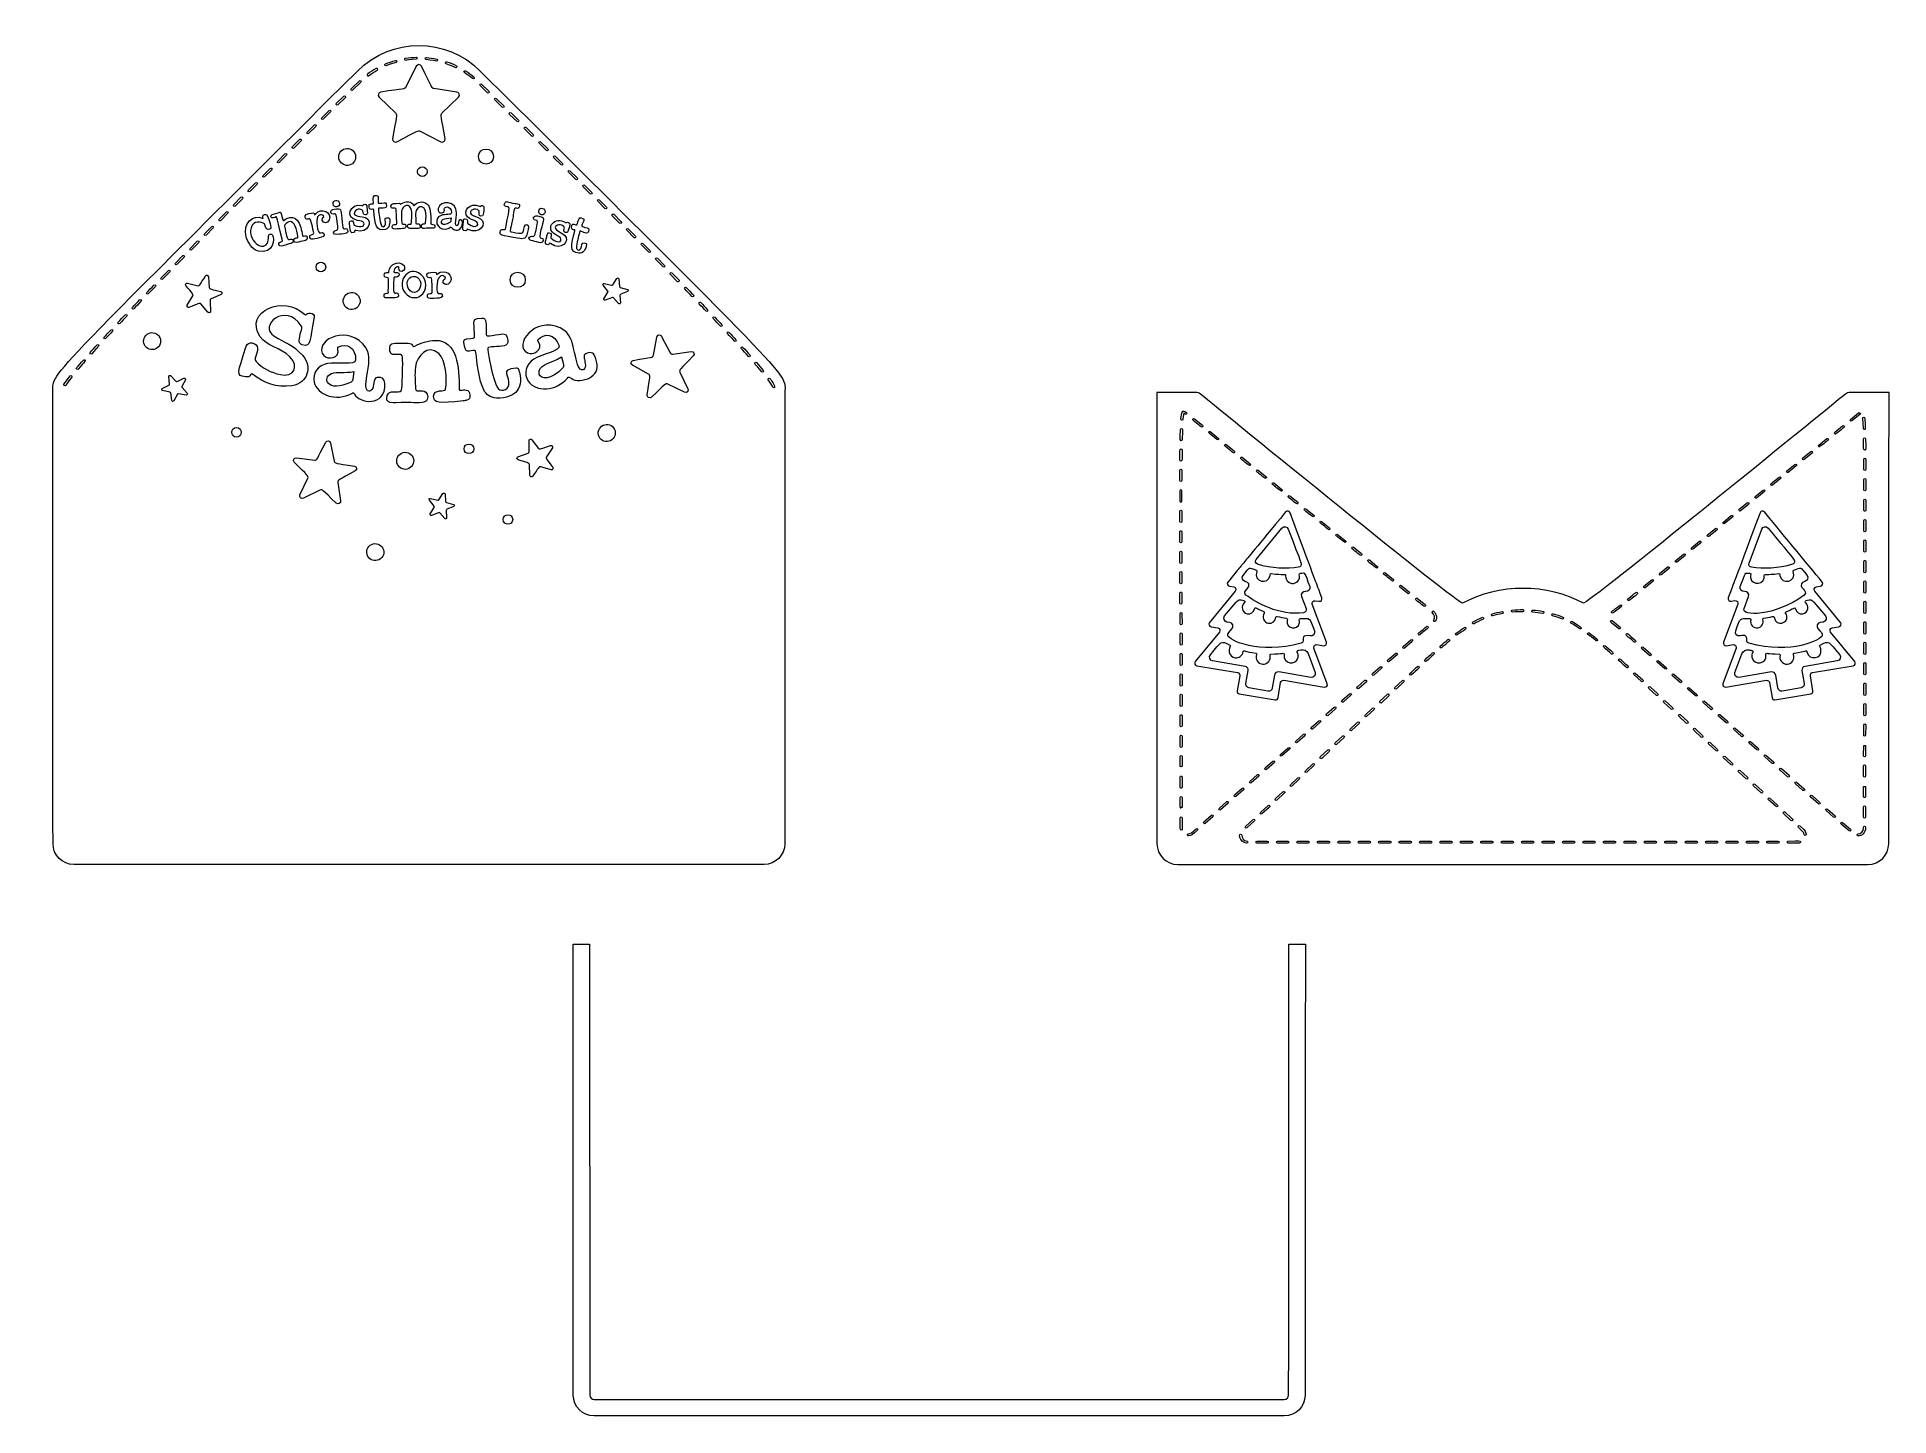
# Model space of a CAD drawing. Header units: inches. Extents: x 0.7 to 13.2, y 0.3 to 9.6.
import ezdxf

# ---------------------------------------------------------------- set-up
doc = ezdxf.new("R2010")
doc.units = ezdxf.units.IN
doc.header["$MEASUREMENT"] = 0
doc.layers.add('_U+0421_U+043B_U+043E_U+0439 1', color=7, linetype='Continuous')

msp = doc.modelspace()

# ---------------------------------------------------------------- linework, layer by layer
at = {"layer": '_U+0421_U+043B_U+043E_U+0439 1', "color": 12, "lineweight": 9, "true_color": 0xe30613}
for points, knots in [([(3.657, 9.395), (3.428, 9.624), (3.057, 9.624), (2.827, 9.395), (0.664, 7.24), (0.771, 7.362), (0.771, 7.225), (0.771, 5.17), (0.771, 4.438), (0.772, 4.18), (0.772, 4.103), (0.835, 4.04), (0.912, 4.04), (0.99, 4.04), (5.494, 4.04), (5.573, 4.04), (5.65, 4.04), (5.713, 4.103), (5.713, 4.18), (5.714, 4.893), (5.714, 7.239), (5.714, 7.226), (5.714, 7.362), (5.818, 7.242), (3.657, 9.395)], [0, 0, 0, 0, 1, 1, 1, 2, 2, 2, 3, 3, 3, 4, 4, 4, 5, 5, 5, 6, 6, 6, 7, 7, 7, 8, 8, 8, 8]), ([(3.51, 9.219), (3.51, 9.219), (3.398, 9.11), (3.398, 9.11), (3.386, 9.098), (3.393, 9.089), (3.419, 8.938), (3.422, 8.922), (3.405, 8.909), (3.39, 8.917), (3.39, 8.917), (3.251, 8.99), (3.251, 8.99), (3.238, 8.997), (3.237, 8.992), (3.094, 8.917), (3.08, 8.909), (3.063, 8.922), (3.065, 8.938), (3.091, 9.089), (3.098, 9.098), (3.086, 9.11), (3.086, 9.11), (2.974, 9.219), (2.974, 9.219), (2.962, 9.231), (2.969, 9.251), (2.985, 9.253), (3.146, 9.276), (3.148, 9.273), (3.155, 9.286), (3.155, 9.286), (3.224, 9.427), (3.224, 9.427), (3.232, 9.442), (3.253, 9.442), (3.26, 9.427), (3.335, 9.275), (3.33, 9.278), (3.344, 9.276), (3.344, 9.276), (3.499, 9.253), (3.499, 9.253), (3.516, 9.251), (3.522, 9.231), (3.51, 9.219)], [0, 0, 0, 0, 1, 1, 1, 2, 2, 2, 3, 3, 3, 4, 4, 4, 5, 5, 5, 6, 6, 6, 7, 7, 7, 8, 8, 8, 9, 9, 9, 10, 10, 10, 11, 11, 11, 12, 12, 12, 13, 13, 13, 14, 14, 14, 15, 15, 15, 15]), ([(13.169, 7.226), (13.169, 7.226), (13.168, 4.438), (13.167, 4.18), (13.167, 4.103), (13.105, 4.04), (13.027, 4.04), (13.027, 4.04), (8.367, 4.04), (8.367, 4.04), (8.289, 4.04), (8.227, 4.103), (8.226, 4.18), (8.226, 4.438), (8.225, 7.226), (8.225, 7.226), (8.512, 7.226), (8.502, 7.229), (8.52, 7.214), (8.683, 7.082), (10.267, 5.79), (10.29, 5.803), (10.53, 5.937), (10.865, 5.937), (11.105, 5.803), (11.127, 5.79), (12.712, 7.082), (12.875, 7.215), (12.893, 7.229), (12.883, 7.226), (13.169, 7.226)], [0, 0, 0, 0, 1, 1, 1, 2, 2, 2, 3, 3, 3, 4, 4, 4, 5, 5, 5, 6, 6, 6, 7, 7, 7, 8, 8, 8, 9, 9, 9, 10, 10, 10, 10]), ([(9.116, 3.503), (9.116, 3.503), (9.116, 0.702), (9.115, 0.458), (9.115, 0.442), (9.102, 0.429), (9.086, 0.429), (9.086, 0.429), (4.425, 0.429), (4.425, 0.429), (4.41, 0.429), (4.397, 0.442), (4.396, 0.458), (4.396, 0.702), (4.395, 3.503), (4.395, 3.503), (4.395, 3.503), (4.284, 3.503), (4.284, 3.503), (4.284, 3.503), (4.285, 0.716), (4.285, 0.458), (4.285, 0.38), (4.348, 0.318), (4.425, 0.318), (4.425, 0.318), (9.086, 0.318), (9.086, 0.318), (9.164, 0.318), (9.226, 0.38), (9.226, 0.458), (9.227, 0.716), (9.228, 3.503), (9.228, 3.503), (9.228, 3.503), (9.116, 3.503), (9.116, 3.503), (9.116, 3.503), (9.116, 3.503), (9.116, 3.503)], [0, 0, 0, 0, 1, 1, 1, 2, 2, 2, 3, 3, 3, 4, 4, 4, 5, 5, 5, 6, 6, 6, 7, 7, 7, 8, 8, 8, 9, 9, 9, 10, 10, 10, 11, 11, 11, 12, 12, 12, 13, 13, 13, 13])]:
    msp.add_open_spline(points, degree=3, knots=knots, dxfattribs=at)
at = {"layer": '_U+0421_U+043B_U+043E_U+0439 1', "color": 7, "lineweight": 9, "true_color": 0xffffff}
for points, knots in [([(2.895, 9.374), (2.914, 9.388), (2.934, 9.401), (2.954, 9.412), (2.962, 9.417), (2.969, 9.405), (2.961, 9.4), (2.941, 9.389), (2.922, 9.377), (2.903, 9.363), (2.896, 9.357), (2.888, 9.369), (2.895, 9.374)], [0, 0, 0, 0, 1, 1, 1, 2, 2, 2, 3, 3, 3, 4, 4, 4, 4]), ([(3.02, 9.43), (3.02, 9.43), (3.057, 9.444), (3.088, 9.453), (3.096, 9.455), (3.093, 9.469), (3.084, 9.466), (3.061, 9.46), (3.039, 9.452), (3.017, 9.443), (3.01, 9.44), (3.012, 9.43), (3.02, 9.43)], [0, 0, 0, 0, 1, 1, 1, 2, 2, 2, 3, 3, 3, 4, 4, 4, 4]), ([(3.154, 9.467), (3.154, 9.467), (3.186, 9.473), (3.223, 9.474), (3.233, 9.474), (3.231, 9.489), (3.223, 9.488), (3.199, 9.487), (3.176, 9.485), (3.153, 9.481), (3.144, 9.48), (3.145, 9.467), (3.154, 9.467)], [0, 0, 0, 0, 1, 1, 1, 2, 2, 2, 3, 3, 3, 4, 4, 4, 4]), ([(3.292, 9.472), (3.329, 9.469), (3.361, 9.462), (3.361, 9.462), (3.37, 9.462), (3.371, 9.474), (3.363, 9.476), (3.34, 9.48), (3.316, 9.484), (3.293, 9.486), (3.284, 9.487), (3.283, 9.473), (3.292, 9.472)], [0, 0, 0, 0, 1, 1, 1, 2, 2, 2, 3, 3, 3, 4, 4, 4, 4]), ([(3.426, 9.444), (3.455, 9.434), (3.493, 9.417), (3.493, 9.417), (3.5, 9.417), (3.502, 9.427), (3.496, 9.431), (3.475, 9.441), (3.453, 9.45), (3.431, 9.457), (3.422, 9.46), (3.418, 9.447), (3.426, 9.444)], [0, 0, 0, 0, 1, 1, 1, 2, 2, 2, 3, 3, 3, 4, 4, 4, 4]), ([(3.55, 9.384), (3.569, 9.372), (3.588, 9.359), (3.605, 9.344), (3.612, 9.338), (3.621, 9.349), (3.614, 9.355), (3.596, 9.37), (3.577, 9.384), (3.557, 9.396), (3.55, 9.401), (3.542, 9.389), (3.55, 9.384)], [0, 0, 0, 0, 1, 1, 1, 2, 2, 2, 3, 3, 3, 4, 4, 4, 4]), ([(2.795, 9.265), (2.795, 9.265), (2.851, 9.319), (2.851, 9.319), (2.858, 9.325), (2.848, 9.335), (2.841, 9.329), (2.841, 9.329), (2.786, 9.275), (2.786, 9.275), (2.779, 9.268), (2.789, 9.258), (2.795, 9.265)], [0, 0, 0, 0, 1, 1, 1, 2, 2, 2, 3, 3, 3, 4, 4, 4, 4]), ([(3.706, 9.248), (3.712, 9.242), (3.722, 9.252), (3.715, 9.258), (3.715, 9.258), (3.666, 9.307), (3.666, 9.307), (3.659, 9.313), (3.649, 9.303), (3.656, 9.297), (3.656, 9.297), (3.706, 9.248), (3.706, 9.248)], [0, 0, 0, 0, 1, 1, 1, 2, 2, 2, 3, 3, 3, 4, 4, 4, 4]), ([(2.596, 9.07), (2.596, 9.07), (2.646, 9.119), (2.646, 9.119), (2.653, 9.125), (2.643, 9.135), (2.636, 9.129), (2.636, 9.129), (2.587, 9.08), (2.587, 9.08), (2.58, 9.074), (2.59, 9.064), (2.596, 9.07)], [0, 0, 0, 0, 1, 1, 1, 2, 2, 2, 3, 3, 3, 4, 4, 4, 4]), ([(2.696, 9.167), (2.696, 9.167), (2.746, 9.216), (2.746, 9.216), (2.752, 9.222), (2.742, 9.232), (2.736, 9.226), (2.736, 9.226), (2.686, 9.177), (2.686, 9.177), (2.679, 9.171), (2.689, 9.161), (2.696, 9.167)], [0, 0, 0, 0, 1, 1, 1, 2, 2, 2, 3, 3, 3, 4, 4, 4, 4]), ([(3.805, 9.151), (3.812, 9.145), (3.822, 9.155), (3.815, 9.161), (3.815, 9.161), (3.765, 9.21), (3.765, 9.21), (3.759, 9.216), (3.749, 9.206), (3.756, 9.2), (3.756, 9.2), (3.805, 9.151), (3.805, 9.151)], [0, 0, 0, 0, 1, 1, 1, 2, 2, 2, 3, 3, 3, 4, 4, 4, 4]), ([(2.497, 8.973), (2.497, 8.973), (2.547, 9.021), (2.547, 9.021), (2.553, 9.028), (2.543, 9.038), (2.537, 9.031), (2.537, 9.031), (2.487, 8.983), (2.487, 8.983), (2.481, 8.976), (2.49, 8.966), (2.497, 8.973)], [0, 0, 0, 0, 1, 1, 1, 2, 2, 2, 3, 3, 3, 4, 4, 4, 4]), ([(3.905, 9.054), (3.911, 9.047), (3.921, 9.057), (3.915, 9.064), (3.915, 9.064), (3.865, 9.112), (3.865, 9.112), (3.858, 9.119), (3.849, 9.109), (3.855, 9.102), (3.855, 9.102), (3.905, 9.054), (3.905, 9.054)], [0, 0, 0, 0, 1, 1, 1, 2, 2, 2, 3, 3, 3, 4, 4, 4, 4]), ([(4.004, 8.956), (4.011, 8.95), (4.02, 8.96), (4.014, 8.966), (4.014, 8.966), (3.964, 9.015), (3.964, 9.015), (3.958, 9.021), (3.948, 9.012), (3.955, 9.005), (3.955, 9.005), (4.004, 8.956), (4.004, 8.956)], [0, 0, 0, 0, 1, 1, 1, 2, 2, 2, 3, 3, 3, 4, 4, 4, 4]), ([(2.398, 8.875), (2.398, 8.875), (2.447, 8.924), (2.447, 8.924), (2.454, 8.93), (2.444, 8.94), (2.438, 8.934), (2.438, 8.934), (2.388, 8.885), (2.388, 8.885), (2.381, 8.879), (2.391, 8.869), (2.398, 8.875)], [0, 0, 0, 0, 1, 1, 1, 2, 2, 2, 3, 3, 3, 4, 4, 4, 4]), ([(2.713, 8.781), (2.732, 8.755), (2.768, 8.75), (2.793, 8.769), (2.818, 8.788), (2.823, 8.824), (2.804, 8.85), (2.785, 8.875), (2.749, 8.88), (2.724, 8.861), (2.699, 8.842), (2.693, 8.806), (2.713, 8.781)], [0, 0, 0, 0, 1, 1, 1, 2, 2, 2, 3, 3, 3, 4, 4, 4, 4]), ([(3.747, 8.817), (3.747, 8.885), (3.645, 8.885), (3.645, 8.817), (3.645, 8.75), (3.747, 8.75), (3.747, 8.817)], [0, 0, 0, 0, 1, 1, 1, 2, 2, 2, 2]), ([(4.103, 8.859), (4.11, 8.852), (4.12, 8.862), (4.113, 8.869), (4.113, 8.869), (4.064, 8.917), (4.064, 8.917), (4.057, 8.924), (4.047, 8.914), (4.054, 8.908), (4.054, 8.908), (4.103, 8.859), (4.103, 8.859)], [0, 0, 0, 0, 1, 1, 1, 2, 2, 2, 3, 3, 3, 4, 4, 4, 4]), ([(2.299, 8.777), (2.299, 8.777), (2.348, 8.826), (2.348, 8.826), (2.355, 8.833), (2.345, 8.843), (2.338, 8.836), (2.338, 8.836), (2.289, 8.787), (2.289, 8.787), (2.282, 8.781), (2.292, 8.771), (2.299, 8.777)], [0, 0, 0, 0, 1, 1, 1, 2, 2, 2, 3, 3, 3, 4, 4, 4, 4]), ([(3.298, 8.716), (3.298, 8.758), (3.233, 8.758), (3.233, 8.716), (3.233, 8.673), (3.298, 8.673), (3.298, 8.716)], [0, 0, 0, 0, 1, 1, 1, 2, 2, 2, 2]), ([(4.203, 8.761), (4.209, 8.755), (4.219, 8.765), (4.212, 8.771), (4.212, 8.771), (4.163, 8.82), (4.163, 8.82), (4.156, 8.826), (4.146, 8.816), (4.153, 8.81), (4.153, 8.81), (4.203, 8.761), (4.203, 8.761)], [0, 0, 0, 0, 1, 1, 1, 2, 2, 2, 3, 3, 3, 4, 4, 4, 4]), ([(2.101, 8.582), (2.101, 8.582), (2.15, 8.631), (2.15, 8.631), (2.157, 8.637), (2.147, 8.647), (2.14, 8.641), (2.14, 8.641), (2.091, 8.592), (2.091, 8.592), (2.084, 8.585), (2.094, 8.575), (2.101, 8.582)], [0, 0, 0, 0, 1, 1, 1, 2, 2, 2, 3, 3, 3, 4, 4, 4, 4]), ([(2.199, 8.68), (2.199, 8.68), (2.249, 8.729), (2.249, 8.729), (2.256, 8.735), (2.246, 8.745), (2.239, 8.738), (2.239, 8.738), (2.19, 8.69), (2.19, 8.69), (2.183, 8.683), (2.193, 8.673), (2.199, 8.68)], [0, 0, 0, 0, 1, 1, 1, 2, 2, 2, 3, 3, 3, 4, 4, 4, 4]), ([(4.302, 8.663), (4.308, 8.657), (4.318, 8.667), (4.311, 8.673), (4.311, 8.673), (4.262, 8.722), (4.262, 8.722), (4.255, 8.729), (4.245, 8.719), (4.252, 8.712), (4.252, 8.712), (4.302, 8.663), (4.302, 8.663)], [0, 0, 0, 0, 1, 1, 1, 2, 2, 2, 3, 3, 3, 4, 4, 4, 4]), ([(4.4, 8.565), (4.407, 8.559), (4.417, 8.569), (4.41, 8.575), (4.41, 8.575), (4.361, 8.624), (4.361, 8.624), (4.354, 8.631), (4.344, 8.621), (4.351, 8.614), (4.351, 8.614), (4.4, 8.565), (4.4, 8.565)], [0, 0, 0, 0, 1, 1, 1, 2, 2, 2, 3, 3, 3, 4, 4, 4, 4]), ([(2.002, 8.484), (2.002, 8.484), (2.051, 8.533), (2.051, 8.533), (2.058, 8.539), (2.048, 8.549), (2.041, 8.543), (2.041, 8.543), (1.992, 8.493), (1.992, 8.493), (1.986, 8.487), (1.995, 8.477), (2.002, 8.484)], [0, 0, 0, 0, 1, 1, 1, 2, 2, 2, 3, 3, 3, 4, 4, 4, 4]), ([(2.706, 8.502), (2.702, 8.532), (2.658, 8.526), (2.663, 8.497), (2.668, 8.469), (2.71, 8.472), (2.706, 8.502)], [0, 0, 0, 0, 1, 1, 1, 2, 2, 2, 2]), ([(2.828, 8.387), (2.851, 8.383), (2.863, 8.384), (2.871, 8.37), (2.879, 8.354), (2.858, 8.334), (2.805, 8.355), (2.803, 8.356), (2.802, 8.358), (2.802, 8.36), (2.799, 8.375), (2.799, 8.385), (2.786, 8.384), (2.768, 8.382), (2.772, 8.379), (2.776, 8.345), (2.776, 8.345), (2.776, 8.345), (2.776, 8.345), (2.781, 8.308), (2.779, 8.3), (2.801, 8.305), (2.815, 8.307), (2.801, 8.322), (2.816, 8.318), (2.901, 8.295), (2.935, 8.384), (2.882, 8.406), (2.858, 8.416), (2.794, 8.412), (2.808, 8.442), (2.822, 8.473), (2.863, 8.463), (2.865, 8.449), (2.866, 8.435), (2.866, 8.423), (2.881, 8.424), (2.89, 8.425), (2.895, 8.429), (2.895, 8.437), (2.894, 8.454), (2.893, 8.47), (2.89, 8.486), (2.887, 8.499), (2.868, 8.498), (2.865, 8.49), (2.864, 8.485), (2.862, 8.486), (2.858, 8.487), (2.781, 8.507), (2.734, 8.402), (2.828, 8.387)], [0, 0, 0, 0, 1, 1, 1, 2, 2, 2, 3, 3, 3, 4, 4, 4, 5, 5, 5, 6, 6, 6, 7, 7, 7, 8, 8, 8, 9, 9, 9, 10, 10, 10, 11, 11, 11, 12, 12, 12, 13, 13, 13, 14, 14, 14, 15, 15, 15, 16, 16, 16, 17, 17, 17, 17]), ([(2.935, 8.504), (2.935, 8.5), (2.933, 8.498), (2.93, 8.498), (2.917, 8.498), (2.904, 8.498), (2.906, 8.487), (2.907, 8.471), (2.909, 8.459), (2.922, 8.461), (2.931, 8.463), (2.937, 8.465), (2.938, 8.457), (2.944, 8.356), (2.954, 8.309), (3.016, 8.326), (3.045, 8.333), (3.049, 8.369), (3.044, 8.399), (3.043, 8.402), (3.041, 8.404), (3.038, 8.404), (3.011, 8.407), (3.012, 8.398), (3.016, 8.374), (3.019, 8.354), (3.011, 8.345), (3.002, 8.344), (2.991, 8.344), (2.987, 8.354), (2.985, 8.364), (2.975, 8.403), (2.97, 8.447), (2.969, 8.465), (2.969, 8.472), (2.972, 8.47), (2.986, 8.47), (3.007, 8.471), (3.025, 8.467), (3.024, 8.485), (3.023, 8.509), (3.016, 8.506), (2.992, 8.504), (2.992, 8.504), (2.992, 8.504), (2.992, 8.504), (2.965, 8.502), (2.966, 8.5), (2.967, 8.517), (2.969, 8.545), (2.971, 8.554), (2.957, 8.555), (2.93, 8.556), (2.933, 8.549), (2.935, 8.504)], [0, 0, 0, 0, 1, 1, 1, 2, 2, 2, 3, 3, 3, 4, 4, 4, 5, 5, 5, 6, 6, 6, 7, 7, 7, 8, 8, 8, 9, 9, 9, 10, 10, 10, 11, 11, 11, 12, 12, 12, 13, 13, 13, 14, 14, 14, 15, 15, 15, 16, 16, 16, 17, 17, 17, 18, 18, 18, 18]), ([(3.054, 8.482), (3.055, 8.474), (3.06, 8.469), (3.068, 8.469), (3.087, 8.468), (3.089, 8.469), (3.09, 8.454), (3.093, 8.361), (3.097, 8.36), (3.086, 8.359), (3.072, 8.358), (3.062, 8.36), (3.062, 8.344), (3.062, 8.325), (3.076, 8.328), (3.094, 8.329), (3.132, 8.333), (3.159, 8.326), (3.154, 8.352), (3.151, 8.363), (3.145, 8.361), (3.134, 8.362), (3.13, 8.362), (3.128, 8.364), (3.128, 8.368), (3.12, 8.445), (3.125, 8.463), (3.143, 8.481), (3.158, 8.494), (3.182, 8.487), (3.189, 8.467), (3.2, 8.438), (3.192, 8.394), (3.191, 8.364), (3.191, 8.362), (3.19, 8.361), (3.188, 8.361), (3.179, 8.361), (3.169, 8.362), (3.167, 8.355), (3.162, 8.343), (3.17, 8.332), (3.182, 8.332), (3.239, 8.333), (3.248, 8.331), (3.25, 8.34), (3.252, 8.351), (3.251, 8.362), (3.24, 8.364), (3.222, 8.366), (3.222, 8.362), (3.222, 8.372), (3.221, 8.419), (3.219, 8.426), (3.221, 8.444), (3.224, 8.482), (3.309, 8.524), (3.287, 8.368), (3.286, 8.362), (3.274, 8.364), (3.268, 8.363), (3.263, 8.362), (3.26, 8.359), (3.26, 8.354), (3.258, 8.32), (3.273, 8.338), (3.323, 8.334), (3.333, 8.333), (3.349, 8.332), (3.351, 8.341), (3.355, 8.357), (3.341, 8.36), (3.327, 8.362), (3.324, 8.362), (3.323, 8.364), (3.323, 8.367), (3.322, 8.435), (3.323, 8.477), (3.296, 8.499), (3.267, 8.521), (3.231, 8.512), (3.213, 8.488), (3.211, 8.485), (3.211, 8.485), (3.209, 8.488), (3.182, 8.53), (3.134, 8.509), (3.118, 8.494), (3.117, 8.498), (3.116, 8.502), (3.111, 8.502), (3.08, 8.5), (3.053, 8.506), (3.054, 8.482)], [0, 0, 0, 0, 1, 1, 1, 2, 2, 2, 3, 3, 3, 4, 4, 4, 5, 5, 5, 6, 6, 6, 7, 7, 7, 8, 8, 8, 9, 9, 9, 10, 10, 10, 11, 11, 11, 12, 12, 12, 13, 13, 13, 14, 14, 14, 15, 15, 15, 16, 16, 16, 17, 17, 17, 18, 18, 18, 19, 19, 19, 20, 20, 20, 21, 21, 21, 22, 22, 22, 23, 23, 23, 24, 24, 24, 25, 25, 25, 26, 26, 26, 27, 27, 27, 28, 28, 28, 29, 29, 29, 30, 30, 30, 31, 31, 31, 31]), ([(3.373, 8.468), (3.385, 8.524), (3.499, 8.522), (3.497, 8.438), (3.497, 8.431), (3.49, 8.38), (3.49, 8.368), (3.489, 8.351), (3.499, 8.346), (3.504, 8.354), (3.51, 8.364), (3.509, 8.372), (3.511, 8.384), (3.514, 8.395), (3.537, 8.394), (3.537, 8.374), (3.536, 8.304), (3.474, 8.316), (3.463, 8.34), (3.461, 8.344), (3.46, 8.345), (3.456, 8.342), (3.446, 8.334), (3.434, 8.329), (3.421, 8.328), (3.361, 8.321), (3.34, 8.401), (3.392, 8.421), (3.419, 8.43), (3.462, 8.422), (3.462, 8.438), (3.462, 8.493), (3.409, 8.479), (3.414, 8.465), (3.425, 8.431), (3.364, 8.424), (3.373, 8.468)], [0, 0, 0, 0, 1, 1, 1, 2, 2, 2, 3, 3, 3, 4, 4, 4, 5, 5, 5, 6, 6, 6, 7, 7, 7, 8, 8, 8, 9, 9, 9, 10, 10, 10, 11, 11, 11, 12, 12, 12, 12]), ([(3.557, 8.316), (3.572, 8.316), (3.561, 8.333), (3.575, 8.326), (3.654, 8.286), (3.705, 8.366), (3.658, 8.398), (3.637, 8.413), (3.613, 8.413), (3.595, 8.429), (3.574, 8.448), (3.62, 8.483), (3.649, 8.45), (3.651, 8.447), (3.649, 8.435), (3.649, 8.43), (3.648, 8.412), (3.674, 8.411), (3.677, 8.427), (3.679, 8.443), (3.682, 8.459), (3.682, 8.476), (3.682, 8.488), (3.663, 8.491), (3.659, 8.484), (3.657, 8.48), (3.655, 8.481), (3.651, 8.483), (3.589, 8.514), (3.532, 8.448), (3.571, 8.41), (3.589, 8.393), (3.605, 8.391), (3.624, 8.382), (3.656, 8.368), (3.639, 8.32), (3.572, 8.365), (3.57, 8.366), (3.57, 8.368), (3.57, 8.371), (3.571, 8.389), (3.572, 8.397), (3.553, 8.397), (3.541, 8.397), (3.544, 8.388), (3.542, 8.361), (3.542, 8.361), (3.542, 8.361), (3.542, 8.361), (3.538, 8.324), (3.535, 8.317), (3.557, 8.316)], [0, 0, 0, 0, 1, 1, 1, 2, 2, 2, 3, 3, 3, 4, 4, 4, 5, 5, 5, 6, 6, 6, 7, 7, 7, 8, 8, 8, 9, 9, 9, 10, 10, 10, 11, 11, 11, 12, 12, 12, 13, 13, 13, 14, 14, 14, 15, 15, 15, 16, 16, 16, 17, 17, 17, 17]), ([(3.829, 8.34), (3.826, 8.324), (3.826, 8.323), (3.81, 8.326), (3.799, 8.327), (3.794, 8.325), (3.791, 8.308), (3.788, 8.291), (3.788, 8.286), (3.924, 8.265), (3.937, 8.262), (3.958, 8.262), (3.964, 8.274), (3.973, 8.291), (3.98, 8.323), (3.983, 8.342), (3.986, 8.36), (3.96, 8.366), (3.956, 8.346), (3.945, 8.3), (3.944, 8.3), (3.925, 8.3), (3.917, 8.3), (3.879, 8.306), (3.865, 8.309), (3.859, 8.31), (3.859, 8.313), (3.859, 8.315), (3.867, 8.369), (3.875, 8.382), (3.878, 8.412), (3.88, 8.43), (3.882, 8.447), (3.888, 8.465), (3.891, 8.477), (3.91, 8.46), (3.917, 8.471), (3.921, 8.477), (3.923, 8.484), (3.921, 8.491), (3.917, 8.501), (3.902, 8.5), (3.892, 8.501), (3.842, 8.508), (3.83, 8.526), (3.82, 8.499), (3.817, 8.49), (3.821, 8.482), (3.831, 8.48), (3.854, 8.474), (3.862, 8.497), (3.829, 8.34)], [0, 0, 0, 0, 1, 1, 1, 2, 2, 2, 3, 3, 3, 4, 4, 4, 5, 5, 5, 6, 6, 6, 7, 7, 7, 8, 8, 8, 9, 9, 9, 10, 10, 10, 11, 11, 11, 12, 12, 12, 13, 13, 13, 14, 14, 14, 15, 15, 15, 16, 16, 16, 17, 17, 17, 17]), ([(4.509, 8.477), (4.509, 8.477), (4.459, 8.526), (4.459, 8.526), (4.453, 8.533), (4.443, 8.523), (4.45, 8.516), (4.45, 8.516), (4.499, 8.467), (4.499, 8.467), (4.505, 8.461), (4.515, 8.471), (4.509, 8.477)], [0, 0, 0, 0, 1, 1, 1, 2, 2, 2, 3, 3, 3, 4, 4, 4, 4]), ([(1.943, 8.444), (1.943, 8.444), (1.894, 8.395), (1.894, 8.395), (1.887, 8.389), (1.897, 8.379), (1.903, 8.385), (1.903, 8.385), (1.953, 8.435), (1.953, 8.435), (1.959, 8.441), (1.949, 8.451), (1.943, 8.444)], [0, 0, 0, 0, 1, 1, 1, 2, 2, 2, 3, 3, 3, 4, 4, 4, 4]), ([(2.159, 8.179), (2.261, 8.159), (2.272, 8.263), (2.254, 8.288), (2.246, 8.3), (2.231, 8.296), (2.228, 8.283), (2.227, 8.277), (2.227, 8.258), (2.223, 8.243), (2.216, 8.209), (2.175, 8.201), (2.143, 8.23), (2.118, 8.253), (2.089, 8.307), (2.117, 8.354), (2.139, 8.392), (2.199, 8.373), (2.203, 8.358), (2.212, 8.322), (2.222, 8.324), (2.234, 8.327), (2.245, 8.331), (2.243, 8.34), (2.241, 8.352), (2.238, 8.364), (2.225, 8.407), (2.219, 8.419), (2.216, 8.427), (2.209, 8.429), (2.2, 8.426), (2.185, 8.421), (2.187, 8.416), (2.19, 8.402), (2.188, 8.402), (2.186, 8.403), (2.185, 8.403), (2.128, 8.427), (2.049, 8.372), (2.077, 8.274), (2.086, 8.244), (2.116, 8.187), (2.159, 8.179)], [0, 0, 0, 0, 1, 1, 1, 2, 2, 2, 3, 3, 3, 4, 4, 4, 5, 5, 5, 6, 6, 6, 7, 7, 7, 8, 8, 8, 9, 9, 9, 10, 10, 10, 11, 11, 11, 12, 12, 12, 13, 13, 13, 14, 14, 14, 14]), ([(2.26, 8.404), (2.289, 8.411), (2.272, 8.446), (2.319, 8.26), (2.324, 8.24), (2.316, 8.247), (2.302, 8.238), (2.292, 8.232), (2.296, 8.213), (2.313, 8.213), (2.316, 8.213), (2.375, 8.23), (2.379, 8.231), (2.393, 8.234), (2.396, 8.243), (2.393, 8.252), (2.388, 8.263), (2.379, 8.261), (2.368, 8.258), (2.349, 8.255), (2.346, 8.294), (2.335, 8.349), (2.334, 8.352), (2.335, 8.354), (2.337, 8.356), (2.359, 8.385), (2.388, 8.389), (2.407, 8.349), (2.416, 8.332), (2.423, 8.294), (2.426, 8.279), (2.429, 8.267), (2.418, 8.269), (2.406, 8.267), (2.388, 8.263), (2.397, 8.235), (2.419, 8.238), (2.433, 8.241), (2.453, 8.247), (2.467, 8.249), (2.483, 8.252), (2.493, 8.259), (2.488, 8.274), (2.484, 8.286), (2.475, 8.283), (2.464, 8.281), (2.457, 8.279), (2.457, 8.279), (2.456, 8.286), (2.453, 8.304), (2.449, 8.322), (2.445, 8.34), (2.422, 8.43), (2.355, 8.412), (2.33, 8.386), (2.328, 8.383), (2.326, 8.382), (2.325, 8.387), (2.321, 8.404), (2.314, 8.421), (2.311, 8.438), (2.31, 8.442), (2.307, 8.444), (2.303, 8.443), (2.294, 8.438), (2.256, 8.429), (2.252, 8.427), (2.236, 8.419), (2.243, 8.401), (2.26, 8.404)], [0, 0, 0, 0, 1, 1, 1, 2, 2, 2, 3, 3, 3, 4, 4, 4, 5, 5, 5, 6, 6, 6, 7, 7, 7, 8, 8, 8, 9, 9, 9, 10, 10, 10, 11, 11, 11, 12, 12, 12, 13, 13, 13, 14, 14, 14, 15, 15, 15, 16, 16, 16, 17, 17, 17, 18, 18, 18, 19, 19, 19, 20, 20, 20, 21, 21, 21, 22, 22, 22, 23, 23, 23, 23]), ([(2.501, 8.397), (2.514, 8.402), (2.518, 8.366), (2.532, 8.303), (2.534, 8.294), (2.527, 8.294), (2.511, 8.287), (2.508, 8.286), (2.505, 8.284), (2.505, 8.28), (2.508, 8.25), (2.522, 8.259), (2.57, 8.269), (2.591, 8.273), (2.61, 8.28), (2.6, 8.299), (2.591, 8.315), (2.572, 8.29), (2.564, 8.311), (2.556, 8.335), (2.552, 8.359), (2.553, 8.384), (2.554, 8.428), (2.584, 8.432), (2.598, 8.417), (2.609, 8.406), (2.587, 8.408), (2.59, 8.389), (2.593, 8.365), (2.627, 8.364), (2.637, 8.39), (2.656, 8.44), (2.585, 8.477), (2.544, 8.43), (2.542, 8.429), (2.541, 8.426), (2.538, 8.425), (2.537, 8.432), (2.538, 8.439), (2.531, 8.438), (2.518, 8.437), (2.477, 8.431), (2.474, 8.418), (2.473, 8.41), (2.475, 8.403), (2.48, 8.398), (2.486, 8.392), (2.493, 8.394), (2.501, 8.397)], [0, 0, 0, 0, 1, 1, 1, 2, 2, 2, 3, 3, 3, 4, 4, 4, 5, 5, 5, 6, 6, 6, 7, 7, 7, 8, 8, 8, 9, 9, 9, 10, 10, 10, 11, 11, 11, 12, 12, 12, 13, 13, 13, 14, 14, 14, 15, 15, 15, 16, 16, 16, 16]), ([(2.666, 8.43), (2.684, 8.436), (2.683, 8.433), (2.695, 8.349), (2.696, 8.343), (2.695, 8.337), (2.695, 8.331), (2.695, 8.326), (2.693, 8.323), (2.687, 8.322), (2.658, 8.315), (2.66, 8.287), (2.689, 8.291), (2.734, 8.297), (2.769, 8.295), (2.761, 8.321), (2.758, 8.33), (2.755, 8.333), (2.745, 8.331), (2.728, 8.328), (2.73, 8.325), (2.717, 8.438), (2.715, 8.452), (2.715, 8.466), (2.7, 8.465), (2.679, 8.463), (2.664, 8.464), (2.653, 8.456), (2.64, 8.446), (2.646, 8.424), (2.666, 8.43)], [0, 0, 0, 0, 1, 1, 1, 2, 2, 2, 3, 3, 3, 4, 4, 4, 5, 5, 5, 6, 6, 6, 7, 7, 7, 8, 8, 8, 9, 9, 9, 10, 10, 10, 10]), ([(3.46, 8.405), (3.441, 8.4), (3.415, 8.399), (3.404, 8.393), (3.383, 8.381), (3.394, 8.335), (3.454, 8.374), (3.456, 8.376), (3.457, 8.378), (3.457, 8.38), (3.458, 8.389), (3.459, 8.397), (3.46, 8.405)], [0, 0, 0, 0, 1, 1, 1, 2, 2, 2, 3, 3, 3, 4, 4, 4, 4]), ([(4.044, 8.378), (4.044, 8.364), (4.032, 8.307), (4.023, 8.285), (4.018, 8.274), (4.008, 8.283), (3.995, 8.278), (3.985, 8.275), (3.981, 8.261), (3.993, 8.254), (4, 8.25), (4.023, 8.246), (4.038, 8.242), (4.058, 8.235), (4.08, 8.231), (4.081, 8.252), (4.083, 8.276), (4.058, 8.26), (4.059, 8.278), (4.061, 8.338), (4.102, 8.4), (4.075, 8.409), (4.065, 8.412), (4.054, 8.415), (4.043, 8.417), (4.026, 8.421), (4.014, 8.411), (4.016, 8.4), (4.018, 8.38), (4.044, 8.396), (4.044, 8.378)], [0, 0, 0, 0, 1, 1, 1, 2, 2, 2, 3, 3, 3, 4, 4, 4, 5, 5, 5, 6, 6, 6, 7, 7, 7, 8, 8, 8, 9, 9, 9, 10, 10, 10, 10]), ([(4.069, 8.425), (4.097, 8.418), (4.105, 8.462), (4.077, 8.468), (4.049, 8.475), (4.042, 8.431), (4.069, 8.425)], [0, 0, 0, 0, 1, 1, 1, 2, 2, 2, 2]), ([(4.11, 8.295), (4.108, 8.287), (4.106, 8.278), (4.104, 8.269), (4.104, 8.269), (4.104, 8.269), (4.104, 8.269), (4.095, 8.233), (4.09, 8.226), (4.113, 8.223), (4.117, 8.222), (4.12, 8.223), (4.122, 8.228), (4.126, 8.234), (4.126, 8.234), (4.132, 8.23), (4.204, 8.177), (4.267, 8.249), (4.226, 8.288), (4.206, 8.306), (4.145, 8.325), (4.168, 8.348), (4.192, 8.372), (4.228, 8.348), (4.225, 8.334), (4.221, 8.32), (4.216, 8.309), (4.231, 8.305), (4.24, 8.303), (4.246, 8.305), (4.249, 8.313), (4.254, 8.328), (4.259, 8.344), (4.261, 8.36), (4.263, 8.373), (4.245, 8.379), (4.24, 8.372), (4.237, 8.369), (4.235, 8.37), (4.232, 8.372), (4.167, 8.419), (4.084, 8.338), (4.167, 8.29), (4.175, 8.285), (4.182, 8.282), (4.189, 8.277), (4.219, 8.258), (4.195, 8.213), (4.135, 8.268), (4.133, 8.27), (4.133, 8.272), (4.134, 8.274), (4.137, 8.292), (4.14, 8.3), (4.121, 8.303), (4.115, 8.304), (4.112, 8.302), (4.11, 8.295)], [0, 0, 0, 0, 1, 1, 1, 2, 2, 2, 3, 3, 3, 4, 4, 4, 5, 5, 5, 6, 6, 6, 7, 7, 7, 8, 8, 8, 9, 9, 9, 10, 10, 10, 11, 11, 11, 12, 12, 12, 13, 13, 13, 14, 14, 14, 15, 15, 15, 16, 16, 16, 17, 17, 17, 18, 18, 18, 19, 19, 19, 19]), ([(4.303, 8.357), (4.281, 8.364), (4.276, 8.367), (4.273, 8.337), (4.272, 8.318), (4.301, 8.329), (4.296, 8.316), (4.266, 8.219), (4.259, 8.172), (4.323, 8.165), (4.353, 8.162), (4.369, 8.194), (4.375, 8.224), (4.376, 8.227), (4.375, 8.229), (4.372, 8.23), (4.347, 8.243), (4.345, 8.234), (4.34, 8.21), (4.336, 8.19), (4.325, 8.184), (4.316, 8.188), (4.306, 8.191), (4.306, 8.202), (4.307, 8.212), (4.312, 8.252), (4.323, 8.295), (4.329, 8.312), (4.33, 8.315), (4.331, 8.317), (4.335, 8.315), (4.37, 8.301), (4.382, 8.295), (4.388, 8.311), (4.396, 8.334), (4.387, 8.333), (4.364, 8.34), (4.364, 8.34), (4.364, 8.34), (4.364, 8.34), (4.332, 8.35), (4.339, 8.342), (4.355, 8.385), (4.358, 8.392), (4.358, 8.399), (4.337, 8.404), (4.323, 8.407), (4.324, 8.4), (4.311, 8.361), (4.309, 8.356), (4.307, 8.356), (4.303, 8.357)], [0, 0, 0, 0, 1, 1, 1, 2, 2, 2, 3, 3, 3, 4, 4, 4, 5, 5, 5, 6, 6, 6, 7, 7, 7, 8, 8, 8, 9, 9, 9, 10, 10, 10, 11, 11, 11, 12, 12, 12, 13, 13, 13, 14, 14, 14, 15, 15, 15, 16, 16, 16, 17, 17, 17, 17]), ([(4.597, 8.369), (4.604, 8.362), (4.614, 8.372), (4.607, 8.379), (4.607, 8.379), (4.558, 8.428), (4.558, 8.428), (4.552, 8.434), (4.542, 8.425), (4.548, 8.418), (4.548, 8.418), (4.597, 8.369), (4.597, 8.369)], [0, 0, 0, 0, 1, 1, 1, 2, 2, 2, 3, 3, 3, 4, 4, 4, 4]), ([(1.707, 8.188), (1.707, 8.188), (1.756, 8.238), (1.756, 8.238), (1.763, 8.244), (1.753, 8.254), (1.746, 8.247), (1.746, 8.247), (1.697, 8.198), (1.697, 8.198), (1.691, 8.191), (1.701, 8.182), (1.707, 8.188)], [0, 0, 0, 0, 1, 1, 1, 2, 2, 2, 3, 3, 3, 4, 4, 4, 4]), ([(1.805, 8.287), (1.805, 8.287), (1.854, 8.336), (1.854, 8.336), (1.861, 8.343), (1.851, 8.352), (1.844, 8.346), (1.844, 8.346), (1.795, 8.297), (1.795, 8.297), (1.789, 8.29), (1.799, 8.28), (1.805, 8.287)], [0, 0, 0, 0, 1, 1, 1, 2, 2, 2, 3, 3, 3, 4, 4, 4, 4]), ([(4.696, 8.27), (4.702, 8.264), (4.712, 8.274), (4.706, 8.28), (4.706, 8.28), (4.656, 8.33), (4.656, 8.33), (4.65, 8.336), (4.64, 8.326), (4.647, 8.32), (4.647, 8.32), (4.696, 8.27), (4.696, 8.27)], [0, 0, 0, 0, 1, 1, 1, 2, 2, 2, 3, 3, 3, 4, 4, 4, 4]), ([(1.609, 8.089), (1.609, 8.089), (1.658, 8.139), (1.658, 8.139), (1.665, 8.145), (1.655, 8.155), (1.648, 8.149), (1.648, 8.149), (1.599, 8.099), (1.599, 8.099), (1.593, 8.093), (1.603, 8.083), (1.609, 8.089)], [0, 0, 0, 0, 1, 1, 1, 2, 2, 2, 3, 3, 3, 4, 4, 4, 4]), ([(4.794, 8.172), (4.8, 8.165), (4.81, 8.175), (4.804, 8.182), (4.804, 8.182), (4.755, 8.231), (4.755, 8.231), (4.748, 8.237), (4.738, 8.228), (4.745, 8.221), (4.745, 8.221), (4.794, 8.172), (4.794, 8.172)], [0, 0, 0, 0, 1, 1, 1, 2, 2, 2, 3, 3, 3, 4, 4, 4, 4]), ([(4.891, 8.073), (4.898, 8.066), (4.908, 8.076), (4.901, 8.083), (4.901, 8.083), (4.853, 8.132), (4.853, 8.132), (4.846, 8.139), (4.836, 8.129), (4.843, 8.122), (4.843, 8.122), (4.891, 8.073), (4.891, 8.073)], [0, 0, 0, 0, 1, 1, 1, 2, 2, 2, 3, 3, 3, 4, 4, 4, 4]), ([(1.512, 7.99), (1.512, 7.99), (1.56, 8.04), (1.56, 8.04), (1.567, 8.046), (1.557, 8.056), (1.551, 8.049), (1.551, 8.049), (1.502, 8), (1.502, 8), (1.496, 7.993), (1.505, 7.984), (1.512, 7.99)], [0, 0, 0, 0, 1, 1, 1, 2, 2, 2, 3, 3, 3, 4, 4, 4, 4]), ([(1.906, 7.906), (1.841, 7.923), (1.828, 7.922), (1.827, 7.934), (1.827, 7.934), (1.821, 8.007), (1.821, 8.007), (1.82, 8.017), (1.807, 8.021), (1.802, 8.012), (1.765, 7.957), (1.762, 7.944), (1.751, 7.946), (1.751, 7.946), (1.679, 7.963), (1.679, 7.963), (1.67, 7.965), (1.663, 7.954), (1.669, 7.947), (1.711, 7.895), (1.722, 7.888), (1.716, 7.877), (1.716, 7.877), (1.678, 7.815), (1.678, 7.815), (1.672, 7.806), (1.681, 7.796), (1.69, 7.8), (1.752, 7.823), (1.763, 7.832), (1.77, 7.823), (1.77, 7.823), (1.818, 7.767), (1.818, 7.767), (1.825, 7.76), (1.837, 7.764), (1.836, 7.774), (1.833, 7.841), (1.828, 7.853), (1.839, 7.858), (1.839, 7.858), (1.907, 7.886), (1.907, 7.886), (1.916, 7.89), (1.915, 7.903), (1.906, 7.906)], [0, 0, 0, 0, 1, 1, 1, 2, 2, 2, 3, 3, 3, 4, 4, 4, 5, 5, 5, 6, 6, 6, 7, 7, 7, 8, 8, 8, 9, 9, 9, 10, 10, 10, 11, 11, 11, 12, 12, 12, 13, 13, 13, 14, 14, 14, 15, 15, 15, 15]), ([(2.548, 8.072), (2.548, 8.029), (2.613, 8.029), (2.613, 8.072), (2.613, 8.115), (2.548, 8.115), (2.548, 8.072)], [0, 0, 0, 0, 1, 1, 1, 2, 2, 2, 2]), ([(3.103, 7.888), (3.101, 7.894), (3.099, 7.897), (3.092, 7.897), (3.075, 7.897), (3.066, 7.881), (3.073, 7.998), (3.073, 8.001), (3.074, 8.003), (3.078, 8.003), (3.085, 8.003), (3.092, 8.004), (3.099, 8.006), (3.114, 8.01), (3.114, 8.034), (3.096, 8.035), (3.09, 8.036), (3.083, 8.036), (3.077, 8.036), (3.074, 8.036), (3.073, 8.038), (3.073, 8.041), (3.072, 8.071), (3.112, 8.084), (3.108, 8.067), (3.103, 8.048), (3.124, 8.034), (3.139, 8.049), (3.15, 8.06), (3.148, 8.081), (3.135, 8.09), (3.102, 8.112), (3.044, 8.096), (3.04, 8.041), (3.04, 8.036), (3.039, 8.035), (3.035, 8.035), (3.019, 8.037), (3.007, 8.033), (3.008, 8.017), (3.008, 8.003), (3.019, 8.001), (3.033, 8), (3.035, 8), (3.036, 7.998), (3.036, 7.996), (3.037, 7.982), (3.038, 7.987), (3.036, 7.909), (3.036, 7.895), (3.039, 7.895), (3.023, 7.896), (3.008, 7.897), (3.004, 7.884), (3.009, 7.87), (3.011, 7.864), (3.017, 7.864), (3.023, 7.864), (3.094, 7.866), (3.109, 7.858), (3.103, 7.888)], [0, 0, 0, 0, 1, 1, 1, 2, 2, 2, 3, 3, 3, 4, 4, 4, 5, 5, 5, 6, 6, 6, 7, 7, 7, 8, 8, 8, 9, 9, 9, 10, 10, 10, 11, 11, 11, 12, 12, 12, 13, 13, 13, 14, 14, 14, 15, 15, 15, 16, 16, 16, 17, 17, 17, 18, 18, 18, 19, 19, 19, 20, 20, 20, 20]), ([(3.252, 7.877), (3.226, 7.859), (3.189, 7.862), (3.163, 7.884), (3.077, 7.956), (3.168, 8.095), (3.256, 8.022), (3.299, 7.986), (3.303, 7.912), (3.252, 7.877)], [0, 0, 0, 0, 1, 1, 1, 2, 2, 2, 3, 3, 3, 3]), ([(3.201, 8.009), (3.172, 8.007), (3.143, 7.958), (3.183, 7.911), (3.2, 7.892), (3.229, 7.9), (3.239, 7.913), (3.271, 7.954), (3.253, 8.012), (3.201, 8.009)], [0, 0, 0, 0, 1, 1, 1, 2, 2, 2, 3, 3, 3, 3]), ([(3.406, 7.977), (3.405, 7.952), (3.439, 7.945), (3.453, 7.97), (3.481, 8.016), (3.417, 8.065), (3.368, 8.026), (3.366, 8.024), (3.364, 8.022), (3.361, 8.021), (3.362, 8.028), (3.364, 8.035), (3.357, 8.036), (3.343, 8.037), (3.302, 8.039), (3.297, 8.026), (3.292, 8.014), (3.298, 7.997), (3.315, 8), (3.333, 8.004), (3.33, 7.991), (3.332, 7.902), (3.332, 7.892), (3.324, 7.894), (3.308, 7.891), (3.304, 7.89), (3.301, 7.889), (3.3, 7.885), (3.296, 7.855), (3.311, 7.861), (3.364, 7.861), (3.386, 7.861), (3.408, 7.865), (3.4, 7.885), (3.394, 7.903), (3.37, 7.881), (3.366, 7.904), (3.362, 7.929), (3.363, 7.953), (3.368, 7.978), (3.378, 8.021), (3.408, 8.02), (3.419, 8.003), (3.429, 7.989), (3.407, 7.997), (3.406, 7.977)], [0, 0, 0, 0, 1, 1, 1, 2, 2, 2, 3, 3, 3, 4, 4, 4, 5, 5, 5, 6, 6, 6, 7, 7, 7, 8, 8, 8, 9, 9, 9, 10, 10, 10, 11, 11, 11, 12, 12, 12, 13, 13, 13, 14, 14, 14, 15, 15, 15, 15]), ([(3.859, 7.986), (3.859, 7.919), (3.961, 7.919), (3.961, 7.986), (3.961, 8.054), (3.859, 8.054), (3.859, 7.986)], [0, 0, 0, 0, 1, 1, 1, 2, 2, 2, 2]), ([(4.989, 7.973), (4.995, 7.967), (5.005, 7.977), (4.999, 7.983), (4.999, 7.983), (4.95, 8.033), (4.95, 8.033), (4.944, 8.039), (4.934, 8.03), (4.94, 8.023), (4.94, 8.023), (4.989, 7.973), (4.989, 7.973)], [0, 0, 0, 0, 1, 1, 1, 2, 2, 2, 3, 3, 3, 4, 4, 4, 4]), ([(1.415, 7.891), (1.43, 7.907), (1.447, 7.923), (1.463, 7.94), (1.47, 7.947), (1.46, 7.957), (1.453, 7.95), (1.437, 7.933), (1.421, 7.916), (1.405, 7.9), (1.398, 7.894), (1.408, 7.884), (1.415, 7.891)], [0, 0, 0, 0, 1, 1, 1, 2, 2, 2, 3, 3, 3, 4, 4, 4, 4]), ([(2.458, 7.474), (2.388, 7.555), (2.342, 7.555), (2.263, 7.607), (2.157, 7.675), (2.34, 7.839), (2.448, 7.675), (2.461, 7.655), (2.442, 7.65), (2.434, 7.578), (2.432, 7.562), (2.438, 7.552), (2.455, 7.547), (2.518, 7.528), (2.503, 7.581), (2.534, 7.723), (2.537, 7.739), (2.536, 7.752), (2.521, 7.759), (2.508, 7.764), (2.49, 7.763), (2.484, 7.753), (2.478, 7.745), (2.475, 7.748), (2.47, 7.753), (2.334, 7.885), (2.058, 7.777), (2.17, 7.602), (2.213, 7.536), (2.309, 7.53), (2.372, 7.466), (2.437, 7.401), (2.395, 7.326), (2.307, 7.346), (2.243, 7.36), (2.186, 7.388), (2.144, 7.435), (2.138, 7.443), (2.135, 7.449), (2.138, 7.458), (2.155, 7.508), (2.167, 7.549), (2.116, 7.56), (2.098, 7.563), (2.083, 7.555), (2.077, 7.537), (2.017, 7.353), (2.006, 7.34), (2.071, 7.331), (2.092, 7.328), (2.099, 7.331), (2.107, 7.346), (2.11, 7.353), (2.113, 7.352), (2.119, 7.348), (2.202, 7.288), (2.276, 7.255), (2.385, 7.271), (2.494, 7.288), (2.523, 7.398), (2.458, 7.474)], [0, 0, 0, 0, 1, 1, 1, 2, 2, 2, 3, 3, 3, 4, 4, 4, 5, 5, 5, 6, 6, 6, 7, 7, 7, 8, 8, 8, 9, 9, 9, 10, 10, 10, 11, 11, 11, 12, 12, 12, 13, 13, 13, 14, 14, 14, 15, 15, 15, 16, 16, 16, 17, 17, 17, 18, 18, 18, 19, 19, 19, 20, 20, 20, 20]), ([(2.754, 7.889), (2.729, 7.87), (2.724, 7.834), (2.743, 7.808), (2.762, 7.783), (2.798, 7.778), (2.823, 7.797), (2.848, 7.816), (2.853, 7.852), (2.834, 7.877), (2.815, 7.903), (2.779, 7.908), (2.754, 7.889)], [0, 0, 0, 0, 1, 1, 1, 2, 2, 2, 3, 3, 3, 4, 4, 4, 4]), ([(4.651, 7.921), (4.651, 7.921), (4.602, 7.935), (4.602, 7.935), (4.599, 7.936), (4.597, 7.938), (4.596, 7.941), (4.596, 7.941), (4.592, 7.992), (4.592, 7.992), (4.592, 7.999), (4.583, 8.001), (4.579, 7.995), (4.579, 7.995), (4.551, 7.953), (4.551, 7.953), (4.549, 7.95), (4.546, 7.949), (4.543, 7.95), (4.543, 7.95), (4.494, 7.961), (4.494, 7.961), (4.487, 7.963), (4.482, 7.955), (4.486, 7.95), (4.486, 7.95), (4.518, 7.91), (4.518, 7.91), (4.52, 7.908), (4.52, 7.904), (4.519, 7.902), (4.519, 7.902), (4.492, 7.858), (4.492, 7.858), (4.489, 7.852), (4.495, 7.845), (4.501, 7.848), (4.501, 7.848), (4.549, 7.866), (4.549, 7.866), (4.552, 7.867), (4.555, 7.866), (4.557, 7.864), (4.557, 7.864), (4.59, 7.825), (4.59, 7.825), (4.595, 7.82), (4.603, 7.823), (4.603, 7.83), (4.603, 7.83), (4.6, 7.881), (4.6, 7.881), (4.6, 7.884), (4.602, 7.887), (4.605, 7.888), (4.605, 7.888), (4.652, 7.908), (4.652, 7.908), (4.658, 7.91), (4.657, 7.919), (4.651, 7.921)], [0, 0, 0, 0, 1, 1, 1, 2, 2, 2, 3, 3, 3, 4, 4, 4, 5, 5, 5, 6, 6, 6, 7, 7, 7, 8, 8, 8, 9, 9, 9, 10, 10, 10, 11, 11, 11, 12, 12, 12, 13, 13, 13, 14, 14, 14, 15, 15, 15, 16, 16, 16, 17, 17, 17, 18, 18, 18, 19, 19, 19, 20, 20, 20, 20]), ([(5.086, 7.874), (5.092, 7.867), (5.102, 7.877), (5.096, 7.884), (5.08, 7.9), (5.064, 7.916), (5.047, 7.933), (5.041, 7.94), (5.031, 7.93), (5.037, 7.924), (5.054, 7.907), (5.07, 7.89), (5.086, 7.874)], [0, 0, 0, 0, 1, 1, 1, 2, 2, 2, 3, 3, 3, 4, 4, 4, 4]), ([(1.26, 7.75), (1.243, 7.733), (1.227, 7.716), (1.212, 7.7), (1.206, 7.693), (1.216, 7.683), (1.222, 7.69), (1.238, 7.706), (1.253, 7.723), (1.27, 7.74), (1.276, 7.747), (1.266, 7.757), (1.26, 7.75)], [0, 0, 0, 0, 1, 1, 1, 2, 2, 2, 3, 3, 3, 4, 4, 4, 4]), ([(1.356, 7.85), (1.34, 7.833), (1.324, 7.816), (1.308, 7.8), (1.302, 7.794), (1.312, 7.784), (1.318, 7.791), (1.334, 7.807), (1.35, 7.823), (1.366, 7.841), (1.373, 7.847), (1.363, 7.857), (1.356, 7.85)], [0, 0, 0, 0, 1, 1, 1, 2, 2, 2, 3, 3, 3, 4, 4, 4, 4]), ([(5.144, 7.834), (5.138, 7.84), (5.128, 7.83), (5.134, 7.824), (5.151, 7.807), (5.167, 7.79), (5.182, 7.774), (5.189, 7.767), (5.199, 7.777), (5.192, 7.783), (5.177, 7.8), (5.161, 7.816), (5.144, 7.834)], [0, 0, 0, 0, 1, 1, 1, 2, 2, 2, 3, 3, 3, 4, 4, 4, 4]), ([(1.164, 7.649), (1.148, 7.631), (1.132, 7.614), (1.117, 7.598), (1.111, 7.592), (1.121, 7.582), (1.127, 7.589), (1.142, 7.605), (1.158, 7.622), (1.174, 7.639), (1.181, 7.646), (1.171, 7.656), (1.164, 7.649)], [0, 0, 0, 0, 1, 1, 1, 2, 2, 2, 3, 3, 3, 4, 4, 4, 4]), ([(1.407, 7.618), (1.381, 7.599), (1.376, 7.563), (1.395, 7.538), (1.414, 7.512), (1.45, 7.507), (1.476, 7.526), (1.501, 7.545), (1.506, 7.581), (1.487, 7.607), (1.468, 7.632), (1.432, 7.637), (1.407, 7.618)], [0, 0, 0, 0, 1, 1, 1, 2, 2, 2, 3, 3, 3, 4, 4, 4, 4]), ([(3.013, 7.289), (3.019, 7.12), (2.836, 7.155), (2.808, 7.214), (2.803, 7.223), (2.799, 7.225), (2.789, 7.219), (2.684, 7.162), (2.556, 7.208), (2.535, 7.296), (2.521, 7.355), (2.562, 7.409), (2.625, 7.421), (2.694, 7.433), (2.814, 7.406), (2.815, 7.443), (2.819, 7.532), (2.754, 7.56), (2.699, 7.533), (2.692, 7.529), (2.694, 7.524), (2.695, 7.518), (2.711, 7.454), (2.626, 7.445), (2.6, 7.475), (2.527, 7.561), (2.734, 7.689), (2.865, 7.553), (2.922, 7.494), (2.903, 7.422), (2.899, 7.39), (2.89, 7.312), (2.876, 7.27), (2.89, 7.245), (2.906, 7.217), (2.934, 7.244), (2.937, 7.279), (2.942, 7.318), (2.947, 7.324), (2.961, 7.326), (2.992, 7.331), (3.012, 7.317), (3.013, 7.289)], [0, 0, 0, 0, 1, 1, 1, 2, 2, 2, 3, 3, 3, 4, 4, 4, 5, 5, 5, 6, 6, 6, 7, 7, 7, 8, 8, 8, 9, 9, 9, 10, 10, 10, 11, 11, 11, 12, 12, 12, 13, 13, 13, 14, 14, 14, 14]), ([(3.915, 7.382), (3.913, 7.389), (3.907, 7.392), (3.899, 7.392), (3.786, 7.387), (3.861, 7.328), (3.85, 7.277), (3.843, 7.242), (3.79, 7.221), (3.769, 7.265), (3.75, 7.304), (3.731, 7.385), (3.722, 7.429), (3.699, 7.548), (3.699, 7.529), (3.75, 7.534), (3.802, 7.538), (3.848, 7.534), (3.842, 7.578), (3.834, 7.634), (3.817, 7.622), (3.759, 7.614), (3.759, 7.614), (3.759, 7.614), (3.759, 7.614), (3.693, 7.604), (3.695, 7.6), (3.696, 7.64), (3.697, 7.715), (3.695, 7.727), (3.667, 7.727), (3.616, 7.728), (3.613, 7.711), (3.614, 7.692), (3.616, 7.663), (3.617, 7.635), (3.619, 7.606), (3.621, 7.588), (3.608, 7.594), (3.567, 7.588), (3.544, 7.584), (3.54, 7.571), (3.555, 7.522), (3.568, 7.477), (3.625, 7.532), (3.628, 7.496), (3.634, 7.428), (3.648, 7.307), (3.68, 7.244), (3.696, 7.212), (3.722, 7.19), (3.766, 7.188), (3.904, 7.183), (3.954, 7.263), (3.915, 7.382)], [0, 0, 0, 0, 1, 1, 1, 2, 2, 2, 3, 3, 3, 4, 4, 4, 5, 5, 5, 6, 6, 6, 7, 7, 7, 8, 8, 8, 9, 9, 9, 10, 10, 10, 11, 11, 11, 12, 12, 12, 13, 13, 13, 14, 14, 14, 15, 15, 15, 16, 16, 16, 17, 17, 17, 18, 18, 18, 18]), ([(4.431, 7.47), (4.441, 7.447), (4.447, 7.422), (4.446, 7.396), (4.446, 7.357), (4.403, 7.319), (4.362, 7.312), (4.34, 7.308), (4.318, 7.302), (4.296, 7.309), (4.258, 7.321), (4.26, 7.34), (4.246, 7.323), (4.168, 7.231), (4.032, 7.227), (3.981, 7.302), (3.946, 7.351), (3.965, 7.416), (4.019, 7.45), (4.078, 7.487), (4.201, 7.506), (4.189, 7.54), (4.16, 7.626), (4.088, 7.627), (4.047, 7.582), (4.042, 7.576), (4.045, 7.572), (4.049, 7.567), (4.087, 7.513), (4.011, 7.473), (3.976, 7.492), (3.876, 7.545), (4.023, 7.74), (4.196, 7.661), (4.271, 7.627), (4.279, 7.554), (4.287, 7.522), (4.307, 7.446), (4.309, 7.402), (4.332, 7.383), (4.357, 7.363), (4.373, 7.398), (4.364, 7.433), (4.361, 7.444), (4.359, 7.455), (4.358, 7.466), (4.356, 7.475), (4.36, 7.481), (4.369, 7.486), (4.396, 7.501), (4.42, 7.496), (4.431, 7.47)], [0, 0, 0, 0, 1, 1, 1, 2, 2, 2, 3, 3, 3, 4, 4, 4, 5, 5, 5, 6, 6, 6, 7, 7, 7, 8, 8, 8, 9, 9, 9, 10, 10, 10, 11, 11, 11, 12, 12, 12, 13, 13, 13, 14, 14, 14, 15, 15, 15, 16, 16, 16, 17, 17, 17, 17]), ([(5.24, 7.733), (5.234, 7.74), (5.224, 7.73), (5.23, 7.724), (5.247, 7.706), (5.263, 7.689), (5.278, 7.673), (5.284, 7.667), (5.295, 7.676), (5.288, 7.683), (5.273, 7.699), (5.257, 7.716), (5.24, 7.733)], [0, 0, 0, 0, 1, 1, 1, 2, 2, 2, 3, 3, 3, 4, 4, 4, 4]), ([(5.336, 7.632), (5.33, 7.639), (5.32, 7.629), (5.326, 7.623), (5.343, 7.605), (5.358, 7.588), (5.373, 7.572), (5.379, 7.565), (5.39, 7.575), (5.383, 7.581), (5.368, 7.597), (5.353, 7.614), (5.336, 7.632)], [0, 0, 0, 0, 1, 1, 1, 2, 2, 2, 3, 3, 3, 4, 4, 4, 4]), ([(1.07, 7.547), (1.053, 7.529), (1.037, 7.512), (1.023, 7.496), (1.017, 7.489), (1.027, 7.48), (1.033, 7.487), (1.077, 7.535), (1.087, 7.54), (1.08, 7.548), (1.077, 7.55), (1.072, 7.55), (1.07, 7.547)], [0, 0, 0, 0, 1, 1, 1, 2, 2, 2, 3, 3, 3, 4, 4, 4, 4]), ([(3.587, 7.206), (3.584, 7.233), (3.58, 7.239), (3.561, 7.242), (3.549, 7.244), (3.537, 7.243), (3.526, 7.24), (3.518, 7.239), (3.515, 7.24), (3.515, 7.247), (3.516, 7.396), (3.501, 7.581), (3.353, 7.577), (3.303, 7.576), (3.258, 7.56), (3.214, 7.538), (3.206, 7.535), (3.203, 7.533), (3.199, 7.542), (3.192, 7.563), (3.166, 7.559), (3.095, 7.559), (3.052, 7.559), (3.04, 7.547), (3.047, 7.506), (3.053, 7.474), (3.071, 7.482), (3.115, 7.481), (3.132, 7.481), (3.136, 7.482), (3.131, 7.337), (3.128, 7.226), (3.127, 7.233), (3.103, 7.23), (3.083, 7.228), (3.025, 7.243), (3.025, 7.187), (3.024, 7.167), (3.037, 7.157), (3.068, 7.156), (3.076, 7.155), (3.083, 7.155), (3.09, 7.155), (3.182, 7.163), (3.209, 7.151), (3.264, 7.157), (3.299, 7.16), (3.308, 7.189), (3.298, 7.215), (3.281, 7.26), (3.222, 7.215), (3.22, 7.25), (3.217, 7.299), (3.213, 7.348), (3.219, 7.397), (3.227, 7.47), (3.303, 7.556), (3.376, 7.489), (3.427, 7.441), (3.432, 7.32), (3.423, 7.248), (3.42, 7.227), (3.343, 7.253), (3.342, 7.2), (3.342, 7.151), (3.373, 7.152), (3.541, 7.168), (3.55, 7.169), (3.559, 7.171), (3.567, 7.174), (3.585, 7.179), (3.588, 7.185), (3.587, 7.206)], [0, 0, 0, 0, 1, 1, 1, 2, 2, 2, 3, 3, 3, 4, 4, 4, 5, 5, 5, 6, 6, 6, 7, 7, 7, 8, 8, 8, 9, 9, 9, 10, 10, 10, 11, 11, 11, 12, 12, 12, 13, 13, 13, 14, 14, 14, 15, 15, 15, 16, 16, 16, 17, 17, 17, 18, 18, 18, 19, 19, 19, 20, 20, 20, 21, 21, 21, 22, 22, 22, 23, 23, 23, 24, 24, 24, 24]), ([(5.08, 7.501), (5.08, 7.501), (4.957, 7.485), (4.957, 7.485), (4.94, 7.483), (4.942, 7.489), (4.881, 7.604), (4.874, 7.619), (4.852, 7.616), (4.849, 7.599), (4.849, 7.599), (4.826, 7.477), (4.826, 7.477), (4.823, 7.461), (4.817, 7.464), (4.689, 7.442), (4.673, 7.439), (4.669, 7.417), (4.684, 7.409), (4.684, 7.409), (4.793, 7.35), (4.793, 7.35), (4.808, 7.342), (4.803, 7.337), (4.784, 7.209), (4.782, 7.192), (4.801, 7.182), (4.813, 7.194), (4.908, 7.283), (4.908, 7.29), (4.923, 7.282), (4.923, 7.282), (5.035, 7.227), (5.035, 7.227), (5.05, 7.22), (5.066, 7.236), (5.059, 7.251), (5.059, 7.251), (5.005, 7.363), (5.005, 7.363), (4.998, 7.378), (5.004, 7.379), (5.095, 7.472), (5.107, 7.483), (5.097, 7.503), (5.08, 7.501)], [0, 0, 0, 0, 1, 1, 1, 2, 2, 2, 3, 3, 3, 4, 4, 4, 5, 5, 5, 6, 6, 6, 7, 7, 7, 8, 8, 8, 9, 9, 9, 10, 10, 10, 11, 11, 11, 12, 12, 12, 13, 13, 13, 14, 14, 14, 15, 15, 15, 15]), ([(5.43, 7.53), (5.428, 7.533), (5.423, 7.533), (5.421, 7.531), (5.413, 7.523), (5.423, 7.518), (5.467, 7.469), (5.473, 7.463), (5.483, 7.472), (5.477, 7.479), (5.463, 7.495), (5.447, 7.512), (5.43, 7.53)], [0, 0, 0, 0, 1, 1, 1, 2, 2, 2, 3, 3, 3, 4, 4, 4, 4]), ([(0.977, 7.444), (0.959, 7.424), (0.944, 7.407), (0.931, 7.392), (0.925, 7.385), (0.936, 7.376), (0.942, 7.383), (0.985, 7.434), (0.994, 7.438), (0.986, 7.445), (0.984, 7.447), (0.979, 7.447), (0.977, 7.444)], [0, 0, 0, 0, 1, 1, 1, 2, 2, 2, 3, 3, 3, 4, 4, 4, 4]), ([(4.206, 7.465), (4.131, 7.42), (4.038, 7.411), (4.055, 7.35), (4.065, 7.31), (4.135, 7.307), (4.216, 7.393), (4.224, 7.401), (4.218, 7.41), (4.206, 7.465)], [0, 0, 0, 0, 1, 1, 1, 2, 2, 2, 3, 3, 3, 3]), ([(5.523, 7.427), (5.521, 7.429), (5.516, 7.43), (5.513, 7.427), (5.505, 7.42), (5.514, 7.417), (5.558, 7.365), (5.564, 7.358), (5.574, 7.367), (5.568, 7.374), (5.555, 7.389), (5.541, 7.407), (5.523, 7.427)], [0, 0, 0, 0, 1, 1, 1, 2, 2, 2, 3, 3, 3, 4, 4, 4, 4]), ([(0.887, 7.338), (0.867, 7.313), (0.854, 7.294), (0.846, 7.281), (0.842, 7.273), (0.854, 7.266), (0.858, 7.274), (0.865, 7.287), (0.879, 7.305), (0.898, 7.329), (0.904, 7.336), (0.893, 7.345), (0.887, 7.338)], [0, 0, 0, 0, 1, 1, 1, 2, 2, 2, 3, 3, 3, 4, 4, 4, 4]), ([(1.643, 7.258), (1.641, 7.26), (1.641, 7.264), (1.642, 7.266), (1.642, 7.266), (1.666, 7.311), (1.666, 7.311), (1.669, 7.317), (1.663, 7.324), (1.656, 7.321), (1.656, 7.321), (1.61, 7.3), (1.61, 7.3), (1.607, 7.299), (1.604, 7.3), (1.602, 7.302), (1.602, 7.302), (1.566, 7.339), (1.566, 7.339), (1.562, 7.343), (1.553, 7.34), (1.554, 7.333), (1.554, 7.333), (1.559, 7.282), (1.559, 7.282), (1.56, 7.279), (1.558, 7.276), (1.555, 7.275), (1.555, 7.275), (1.51, 7.252), (1.51, 7.252), (1.503, 7.249), (1.505, 7.24), (1.511, 7.239), (1.511, 7.239), (1.561, 7.228), (1.561, 7.228), (1.564, 7.228), (1.566, 7.225), (1.567, 7.222), (1.567, 7.222), (1.574, 7.172), (1.574, 7.172), (1.575, 7.165), (1.584, 7.163), (1.587, 7.169), (1.587, 7.169), (1.613, 7.213), (1.613, 7.213), (1.614, 7.216), (1.617, 7.217), (1.62, 7.217), (1.62, 7.217), (1.671, 7.208), (1.671, 7.208), (1.677, 7.207), (1.682, 7.215), (1.677, 7.22), (1.677, 7.22), (1.643, 7.258), (1.643, 7.258)], [0, 0, 0, 0, 1, 1, 1, 2, 2, 2, 3, 3, 3, 4, 4, 4, 5, 5, 5, 6, 6, 6, 7, 7, 7, 8, 8, 8, 9, 9, 9, 10, 10, 10, 11, 11, 11, 12, 12, 12, 13, 13, 13, 14, 14, 14, 15, 15, 15, 16, 16, 16, 17, 17, 17, 18, 18, 18, 19, 19, 19, 20, 20, 20, 20]), ([(2.804, 7.367), (2.736, 7.355), (2.693, 7.367), (2.653, 7.353), (2.586, 7.329), (2.62, 7.216), (2.786, 7.296), (2.797, 7.301), (2.795, 7.311), (2.804, 7.367)], [0, 0, 0, 0, 1, 1, 1, 2, 2, 2, 3, 3, 3, 3]), ([(5.612, 7.32), (5.606, 7.327), (5.595, 7.318), (5.601, 7.311), (5.619, 7.286), (5.627, 7.274), (5.629, 7.268), (5.633, 7.261), (5.636, 7.255), (5.639, 7.256), (5.658, 7.263), (5.625, 7.302), (5.612, 7.32)], [0, 0, 0, 0, 1, 1, 1, 2, 2, 2, 3, 3, 3, 4, 4, 4, 4]), ([(4.476, 6.998), (4.451, 6.979), (4.446, 6.943), (4.465, 6.917), (4.484, 6.892), (4.52, 6.887), (4.545, 6.906), (4.571, 6.925), (4.576, 6.961), (4.557, 6.986), (4.538, 7.012), (4.502, 7.017), (4.476, 6.998)], [0, 0, 0, 0, 1, 1, 1, 2, 2, 2, 3, 3, 3, 4, 4, 4, 4]), ([(8.388, 7.045), (8.387, 7.036), (8.401, 7.035), (8.401, 7.044), (8.404, 7.074), (8.407, 7.083), (8.408, 7.086), (8.41, 7.085), (8.415, 7.081), (8.416, 7.08), (8.424, 7.074), (8.432, 7.085), (8.425, 7.091), (8.395, 7.115), (8.391, 7.089), (8.388, 7.045)], [0, 0, 0, 0, 1, 1, 1, 2, 2, 2, 3, 3, 3, 4, 4, 4, 5, 5, 5, 5]), ([(8.524, 6.993), (8.531, 6.988), (8.54, 6.998), (8.533, 7.004), (8.533, 7.004), (8.479, 7.047), (8.479, 7.047), (8.472, 7.053), (8.463, 7.042), (8.47, 7.037), (8.47, 7.037), (8.524, 6.993), (8.524, 6.993)], [0, 0, 0, 0, 1, 1, 1, 2, 2, 2, 3, 3, 3, 4, 4, 4, 4]), ([(12.807, 6.945), (12.811, 6.945), (12.862, 6.987), (12.865, 6.989), (12.872, 6.995), (12.863, 7.006), (12.856, 7), (12.856, 7), (12.803, 6.957), (12.803, 6.957), (12.797, 6.953), (12.8, 6.945), (12.807, 6.945)], [0, 0, 0, 0, 1, 1, 1, 2, 2, 2, 3, 3, 3, 4, 4, 4, 4]), ([(12.919, 7.033), (12.919, 7.033), (12.973, 7.076), (12.973, 7.076), (12.98, 7.082), (12.971, 7.093), (12.964, 7.087), (12.964, 7.087), (12.91, 7.043), (12.91, 7.043), (12.903, 7.038), (12.912, 7.027), (12.919, 7.033)], [0, 0, 0, 0, 1, 1, 1, 2, 2, 2, 3, 3, 3, 4, 4, 4, 4]), ([(13.009, 6.982), (13.008, 7.012), (13.007, 7.034), (13.006, 7.051), (13.005, 7.055), (13.002, 7.058), (12.998, 7.058), (12.988, 7.057), (12.993, 7.052), (12.996, 6.982), (12.996, 6.972), (13.01, 6.973), (13.009, 6.982)], [0, 0, 0, 0, 1, 1, 1, 2, 2, 2, 3, 3, 3, 4, 4, 4, 4]), ([(2.011, 6.989), (1.968, 6.989), (1.968, 6.924), (2.011, 6.924), (2.054, 6.924), (2.054, 6.989), (2.011, 6.989)], [0, 0, 0, 0, 1, 1, 1, 2, 2, 2, 2]), ([(2.807, 6.728), (2.679, 6.749), (2.673, 6.746), (2.67, 6.762), (2.67, 6.762), (2.646, 6.884), (2.646, 6.884), (2.643, 6.901), (2.621, 6.904), (2.613, 6.889), (2.554, 6.774), (2.555, 6.767), (2.539, 6.769), (2.539, 6.769), (2.415, 6.785), (2.415, 6.785), (2.399, 6.787), (2.389, 6.767), (2.401, 6.755), (2.492, 6.663), (2.499, 6.662), (2.492, 6.647), (2.492, 6.647), (2.439, 6.534), (2.439, 6.534), (2.432, 6.519), (2.448, 6.503), (2.463, 6.511), (2.463, 6.511), (2.574, 6.567), (2.574, 6.567), (2.589, 6.574), (2.59, 6.568), (2.684, 6.479), (2.697, 6.468), (2.716, 6.478), (2.714, 6.495), (2.714, 6.495), (2.695, 6.617), (2.695, 6.617), (2.692, 6.634), (2.699, 6.633), (2.813, 6.696), (2.827, 6.704), (2.823, 6.726), (2.807, 6.728)], [0, 0, 0, 0, 1, 1, 1, 2, 2, 2, 3, 3, 3, 4, 4, 4, 5, 5, 5, 6, 6, 6, 7, 7, 7, 8, 8, 8, 9, 9, 9, 10, 10, 10, 11, 11, 11, 12, 12, 12, 13, 13, 13, 14, 14, 14, 15, 15, 15, 15]), ([(3.548, 6.845), (3.548, 6.802), (3.613, 6.802), (3.613, 6.845), (3.613, 6.888), (3.548, 6.888), (3.548, 6.845)], [0, 0, 0, 0, 1, 1, 1, 2, 2, 2, 2]), ([(4.103, 6.791), (4.103, 6.791), (4.144, 6.852), (4.144, 6.852), (4.149, 6.861), (4.141, 6.871), (4.132, 6.868), (4.068, 6.847), (4.058, 6.839), (4.051, 6.848), (4.051, 6.848), (4.005, 6.906), (4.005, 6.906), (3.999, 6.914), (3.986, 6.909), (3.986, 6.9), (3.987, 6.833), (3.991, 6.82), (3.98, 6.816), (3.98, 6.816), (3.911, 6.791), (3.911, 6.791), (3.902, 6.787), (3.902, 6.774), (3.912, 6.771), (3.975, 6.751), (3.988, 6.751), (3.989, 6.739), (3.989, 6.739), (3.992, 6.666), (3.992, 6.666), (3.992, 6.656), (4.005, 6.652), (4.011, 6.66), (4.05, 6.714), (4.053, 6.727), (4.065, 6.724), (4.065, 6.724), (4.135, 6.704), (4.135, 6.704), (4.145, 6.701), (4.152, 6.712), (4.147, 6.72), (4.107, 6.774), (4.096, 6.781), (4.103, 6.791)], [0, 0, 0, 0, 1, 1, 1, 2, 2, 2, 3, 3, 3, 4, 4, 4, 5, 5, 5, 6, 6, 6, 7, 7, 7, 8, 8, 8, 9, 9, 9, 10, 10, 10, 11, 11, 11, 12, 12, 12, 13, 13, 13, 14, 14, 14, 15, 15, 15, 15]), ([(8.384, 6.976), (8.384, 6.956), (8.383, 6.933), (8.383, 6.907), (8.383, 6.898), (8.396, 6.897), (8.397, 6.907), (8.397, 6.933), (8.398, 6.956), (8.398, 6.975), (8.398, 6.985), (8.385, 6.985), (8.384, 6.976)], [0, 0, 0, 0, 1, 1, 1, 2, 2, 2, 3, 3, 3, 4, 4, 4, 4]), ([(8.631, 6.907), (8.639, 6.901), (8.647, 6.912), (8.64, 6.918), (8.64, 6.918), (8.586, 6.961), (8.586, 6.961), (8.579, 6.967), (8.571, 6.956), (8.578, 6.95), (8.578, 6.95), (8.631, 6.907), (8.631, 6.907)], [0, 0, 0, 0, 1, 1, 1, 2, 2, 2, 3, 3, 3, 4, 4, 4, 4]), ([(8.749, 6.821), (8.751, 6.824), (8.751, 6.829), (8.748, 6.831), (8.748, 6.831), (8.694, 6.874), (8.694, 6.874), (8.687, 6.88), (8.678, 6.869), (8.686, 6.863), (8.731, 6.826), (8.742, 6.813), (8.749, 6.821)], [0, 0, 0, 0, 1, 1, 1, 2, 2, 2, 3, 3, 3, 4, 4, 4, 4]), ([(12.699, 6.858), (12.703, 6.858), (12.754, 6.9), (12.758, 6.903), (12.765, 6.909), (12.756, 6.919), (12.749, 6.914), (12.749, 6.914), (12.695, 6.87), (12.695, 6.87), (12.69, 6.866), (12.693, 6.858), (12.699, 6.858)], [0, 0, 0, 0, 1, 1, 1, 2, 2, 2, 3, 3, 3, 4, 4, 4, 4]), ([(12.997, 6.913), (12.998, 6.848), (12.994, 6.837), (13.005, 6.837), (13.009, 6.837), (13.012, 6.84), (13.012, 6.844), (13.012, 6.87), (13.011, 6.893), (13.011, 6.913), (13.011, 6.922), (12.997, 6.922), (12.997, 6.913)], [0, 0, 0, 0, 1, 1, 1, 2, 2, 2, 3, 3, 3, 4, 4, 4, 4]), ([(3.115, 6.81), (3.09, 6.791), (3.085, 6.755), (3.104, 6.73), (3.123, 6.704), (3.159, 6.699), (3.184, 6.718), (3.209, 6.737), (3.215, 6.773), (3.196, 6.799), (3.177, 6.824), (3.141, 6.829), (3.115, 6.81)], [0, 0, 0, 0, 1, 1, 1, 2, 2, 2, 3, 3, 3, 4, 4, 4, 4]), ([(8.389, 6.845), (8.377, 6.845), (8.382, 6.826), (8.381, 6.769), (8.381, 6.765), (8.384, 6.762), (8.388, 6.762), (8.4, 6.762), (8.395, 6.779), (8.396, 6.838), (8.396, 6.842), (8.393, 6.845), (8.389, 6.845)], [0, 0, 0, 0, 1, 1, 1, 2, 2, 2, 3, 3, 3, 4, 4, 4, 4]), ([(8.851, 6.732), (8.857, 6.732), (8.86, 6.74), (8.855, 6.744), (8.855, 6.744), (8.801, 6.788), (8.801, 6.788), (8.794, 6.794), (8.785, 6.783), (8.793, 6.777), (8.796, 6.774), (8.847, 6.732), (8.851, 6.732)], [0, 0, 0, 0, 1, 1, 1, 2, 2, 2, 3, 3, 3, 4, 4, 4, 4]), ([(12.596, 6.773), (12.596, 6.773), (12.65, 6.816), (12.65, 6.816), (12.657, 6.822), (12.649, 6.833), (12.641, 6.827), (12.641, 6.827), (12.588, 6.784), (12.588, 6.784), (12.581, 6.778), (12.589, 6.767), (12.596, 6.773)], [0, 0, 0, 0, 1, 1, 1, 2, 2, 2, 3, 3, 3, 4, 4, 4, 4]), ([(13.006, 6.782), (12.994, 6.782), (12.999, 6.765), (12.999, 6.706), (12.999, 6.697), (13.013, 6.697), (13.013, 6.706), (13.013, 6.77), (13.016, 6.782), (13.006, 6.782)], [0, 0, 0, 0, 1, 1, 1, 2, 2, 2, 3, 3, 3, 3]), ([(8.395, 6.7), (8.395, 6.709), (8.381, 6.709), (8.381, 6.7), (8.381, 6.7), (8.381, 6.631), (8.381, 6.631), (8.381, 6.622), (8.395, 6.622), (8.395, 6.631), (8.395, 6.631), (8.395, 6.7), (8.395, 6.7)], [0, 0, 0, 0, 1, 1, 1, 2, 2, 2, 3, 3, 3, 4, 4, 4, 4]), ([(8.958, 6.646), (8.965, 6.646), (8.968, 6.654), (8.962, 6.658), (8.962, 6.658), (8.909, 6.701), (8.909, 6.701), (8.902, 6.707), (8.893, 6.696), (8.9, 6.69), (8.903, 6.688), (8.954, 6.646), (8.958, 6.646)], [0, 0, 0, 0, 1, 1, 1, 2, 2, 2, 3, 3, 3, 4, 4, 4, 4]), ([(12.382, 6.6), (12.382, 6.6), (12.435, 6.643), (12.435, 6.643), (12.442, 6.649), (12.434, 6.66), (12.427, 6.654), (12.427, 6.654), (12.373, 6.611), (12.373, 6.611), (12.366, 6.605), (12.374, 6.594), (12.382, 6.6)], [0, 0, 0, 0, 1, 1, 1, 2, 2, 2, 3, 3, 3, 4, 4, 4, 4]), ([(12.489, 6.686), (12.489, 6.686), (12.543, 6.73), (12.543, 6.73), (12.55, 6.735), (12.541, 6.746), (12.534, 6.74), (12.534, 6.74), (12.48, 6.697), (12.48, 6.697), (12.473, 6.691), (12.482, 6.681), (12.489, 6.686)], [0, 0, 0, 0, 1, 1, 1, 2, 2, 2, 3, 3, 3, 4, 4, 4, 4]), ([(12.999, 6.637), (12.999, 6.637), (12.999, 6.568), (12.999, 6.568), (12.999, 6.559), (13.013, 6.559), (13.013, 6.568), (13.013, 6.568), (13.013, 6.637), (13.013, 6.637), (13.013, 6.646), (12.999, 6.646), (12.999, 6.637)], [0, 0, 0, 0, 1, 1, 1, 2, 2, 2, 3, 3, 3, 4, 4, 4, 4]), ([(3.477, 6.47), (3.477, 6.47), (3.428, 6.483), (3.428, 6.483), (3.425, 6.484), (3.423, 6.487), (3.423, 6.49), (3.423, 6.49), (3.419, 6.54), (3.419, 6.54), (3.418, 6.547), (3.409, 6.55), (3.405, 6.544), (3.405, 6.544), (3.377, 6.501), (3.377, 6.501), (3.376, 6.499), (3.373, 6.497), (3.37, 6.498), (3.37, 6.498), (3.32, 6.51), (3.32, 6.51), (3.313, 6.511), (3.309, 6.504), (3.313, 6.498), (3.313, 6.498), (3.345, 6.459), (3.345, 6.459), (3.347, 6.456), (3.347, 6.453), (3.345, 6.45), (3.345, 6.45), (3.319, 6.407), (3.319, 6.407), (3.315, 6.401), (3.321, 6.394), (3.328, 6.396), (3.328, 6.396), (3.375, 6.414), (3.375, 6.414), (3.378, 6.415), (3.381, 6.415), (3.383, 6.412), (3.383, 6.412), (3.417, 6.374), (3.417, 6.374), (3.421, 6.368), (3.43, 6.372), (3.429, 6.379), (3.429, 6.379), (3.427, 6.43), (3.427, 6.43), (3.427, 6.433), (3.428, 6.435), (3.431, 6.437), (3.431, 6.437), (3.478, 6.456), (3.478, 6.456), (3.484, 6.459), (3.484, 6.468), (3.477, 6.47)], [0, 0, 0, 0, 1, 1, 1, 2, 2, 2, 3, 3, 3, 4, 4, 4, 5, 5, 5, 6, 6, 6, 7, 7, 7, 8, 8, 8, 9, 9, 9, 10, 10, 10, 11, 11, 11, 12, 12, 12, 13, 13, 13, 14, 14, 14, 15, 15, 15, 16, 16, 16, 17, 17, 17, 18, 18, 18, 19, 19, 19, 20, 20, 20, 20]), ([(8.395, 6.562), (8.395, 6.562), (8.395, 6.493), (8.395, 6.493), (8.395, 6.484), (8.381, 6.484), (8.381, 6.493), (8.381, 6.493), (8.381, 6.562), (8.381, 6.562), (8.381, 6.571), (8.395, 6.571), (8.395, 6.562)], [0, 0, 0, 0, 1, 1, 1, 2, 2, 2, 3, 3, 3, 4, 4, 4, 4]), ([(9.066, 6.559), (9.072, 6.559), (9.075, 6.567), (9.07, 6.571), (9.07, 6.571), (9.016, 6.615), (9.016, 6.615), (9.009, 6.62), (9, 6.61), (9.007, 6.604), (9.011, 6.601), (9.062, 6.559), (9.066, 6.559)], [0, 0, 0, 0, 1, 1, 1, 2, 2, 2, 3, 3, 3, 4, 4, 4, 4]), ([(9.178, 6.475), (9.181, 6.478), (9.18, 6.482), (9.177, 6.485), (9.177, 6.485), (9.124, 6.528), (9.124, 6.528), (9.116, 6.534), (9.108, 6.523), (9.115, 6.517), (9.161, 6.48), (9.172, 6.467), (9.178, 6.475)], [0, 0, 0, 0, 1, 1, 1, 2, 2, 2, 3, 3, 3, 4, 4, 4, 4]), ([(12.274, 6.513), (12.274, 6.513), (12.328, 6.557), (12.328, 6.557), (12.335, 6.562), (12.326, 6.573), (12.319, 6.567), (12.319, 6.567), (12.265, 6.524), (12.265, 6.524), (12.258, 6.518), (12.267, 6.507), (12.274, 6.513)], [0, 0, 0, 0, 1, 1, 1, 2, 2, 2, 3, 3, 3, 4, 4, 4, 4]), ([(12.999, 6.499), (12.999, 6.453), (12.999, 6.469), (12.999, 6.43), (12.999, 6.421), (13.013, 6.421), (13.013, 6.43), (13.013, 6.469), (13.013, 6.453), (13.013, 6.499), (13.013, 6.508), (12.999, 6.508), (12.999, 6.499)], [0, 0, 0, 0, 1, 1, 1, 2, 2, 2, 3, 3, 3, 4, 4, 4, 4]), ([(3.812, 6.368), (3.812, 6.326), (3.876, 6.326), (3.876, 6.368), (3.876, 6.411), (3.812, 6.411), (3.812, 6.368)], [0, 0, 0, 0, 1, 1, 1, 2, 2, 2, 2]), ([(8.395, 6.355), (8.395, 6.355), (8.395, 6.424), (8.395, 6.424), (8.395, 6.433), (8.381, 6.433), (8.381, 6.424), (8.381, 6.424), (8.381, 6.355), (8.381, 6.355), (8.381, 6.346), (8.395, 6.346), (8.395, 6.355)], [0, 0, 0, 0, 1, 1, 1, 2, 2, 2, 3, 3, 3, 4, 4, 4, 4]), ([(9.024, 5.151), (9.024, 5.151), (8.782, 5.192), (8.782, 5.192), (8.773, 5.193), (8.766, 5.203), (8.768, 5.212), (8.768, 5.212), (8.785, 5.314), (8.785, 5.314), (8.786, 5.324), (8.78, 5.333), (8.77, 5.335), (8.77, 5.335), (8.496, 5.381), (8.496, 5.381), (8.482, 5.383), (8.476, 5.399), (8.485, 5.41), (8.485, 5.41), (8.648, 5.607), (8.648, 5.607), (8.656, 5.618), (8.651, 5.634), (8.637, 5.636), (8.637, 5.636), (8.592, 5.643), (8.592, 5.643), (8.578, 5.646), (8.572, 5.662), (8.581, 5.672), (8.581, 5.672), (8.755, 5.884), (8.755, 5.884), (8.764, 5.894), (8.758, 5.91), (8.745, 5.913), (8.745, 5.913), (8.716, 5.918), (8.716, 5.918), (8.702, 5.92), (8.696, 5.936), (8.705, 5.946), (8.87, 6.147), (8.697, 5.936), (9.095, 6.419), (9.103, 6.429), (9.12, 6.426), (9.125, 6.414), (9.325, 5.877), (9.277, 6.006), (9.339, 5.84), (9.344, 5.827), (9.333, 5.814), (9.32, 5.816), (9.32, 5.816), (9.295, 5.82), (9.295, 5.82), (9.281, 5.823), (9.27, 5.81), (9.275, 5.797), (9.275, 5.797), (9.371, 5.54), (9.371, 5.54), (9.375, 5.527), (9.365, 5.514), (9.351, 5.516), (9.351, 5.516), (9.306, 5.524), (9.306, 5.524), (9.292, 5.526), (9.282, 5.513), (9.286, 5.5), (9.286, 5.5), (9.376, 5.26), (9.376, 5.26), (9.381, 5.248), (9.37, 5.234), (9.356, 5.237), (9.356, 5.237), (9.082, 5.283), (9.082, 5.283), (9.072, 5.284), (9.063, 5.278), (9.061, 5.268), (9.061, 5.268), (9.044, 5.166), (9.044, 5.166), (9.042, 5.156), (9.033, 5.15), (9.024, 5.151)], [0, 0, 0, 0, 1, 1, 1, 2, 2, 2, 3, 3, 3, 4, 4, 4, 5, 5, 5, 6, 6, 6, 7, 7, 7, 8, 8, 8, 9, 9, 9, 10, 10, 10, 11, 11, 11, 12, 12, 12, 13, 13, 13, 14, 14, 14, 15, 15, 15, 16, 16, 16, 17, 17, 17, 18, 18, 18, 19, 19, 19, 20, 20, 20, 21, 21, 21, 22, 22, 22, 23, 23, 23, 24, 24, 24, 25, 25, 25, 26, 26, 26, 27, 27, 27, 28, 28, 28, 29, 29, 29, 30, 30, 30, 30]), ([(9.28, 6.386), (9.287, 6.386), (9.29, 6.394), (9.285, 6.398), (9.285, 6.398), (9.231, 6.441), (9.231, 6.441), (9.224, 6.447), (9.215, 6.436), (9.222, 6.431), (9.225, 6.428), (9.276, 6.386), (9.28, 6.386)], [0, 0, 0, 0, 1, 1, 1, 2, 2, 2, 3, 3, 3, 4, 4, 4, 4]), ([(12.938, 5.41), (12.946, 5.399), (12.94, 5.383), (12.927, 5.381), (12.927, 5.381), (12.652, 5.335), (12.652, 5.335), (12.643, 5.333), (12.636, 5.324), (12.638, 5.314), (12.638, 5.314), (12.655, 5.212), (12.655, 5.212), (12.657, 5.203), (12.65, 5.193), (12.64, 5.192), (12.64, 5.192), (12.399, 5.151), (12.399, 5.151), (12.389, 5.15), (12.38, 5.156), (12.379, 5.166), (12.379, 5.166), (12.361, 5.268), (12.361, 5.268), (12.36, 5.278), (12.351, 5.284), (12.341, 5.283), (12.341, 5.283), (12.067, 5.237), (12.067, 5.237), (12.053, 5.234), (12.042, 5.248), (12.047, 5.26), (12.047, 5.26), (12.136, 5.5), (12.136, 5.5), (12.141, 5.513), (12.13, 5.526), (12.117, 5.524), (12.117, 5.524), (12.072, 5.516), (12.072, 5.516), (12.058, 5.514), (12.047, 5.527), (12.052, 5.54), (12.052, 5.54), (12.148, 5.797), (12.148, 5.797), (12.153, 5.81), (12.142, 5.823), (12.128, 5.821), (12.128, 5.821), (12.103, 5.816), (12.103, 5.816), (12.09, 5.814), (12.079, 5.827), (12.083, 5.84), (12.147, 6.01), (12.097, 5.875), (12.298, 6.414), (12.302, 6.426), (12.319, 6.429), (12.328, 6.419), (12.412, 6.317), (12.625, 6.059), (12.718, 5.946), (12.726, 5.936), (12.72, 5.92), (12.707, 5.918), (12.707, 5.918), (12.678, 5.913), (12.678, 5.913), (12.665, 5.91), (12.659, 5.894), (12.667, 5.884), (12.667, 5.884), (12.842, 5.672), (12.842, 5.672), (12.85, 5.662), (12.844, 5.646), (12.831, 5.644), (12.831, 5.644), (12.786, 5.636), (12.786, 5.636), (12.772, 5.634), (12.766, 5.618), (12.775, 5.607), (12.775, 5.607), (12.938, 5.41), (12.938, 5.41)], [0, 0, 0, 0, 1, 1, 1, 2, 2, 2, 3, 3, 3, 4, 4, 4, 5, 5, 5, 6, 6, 6, 7, 7, 7, 8, 8, 8, 9, 9, 9, 10, 10, 10, 11, 11, 11, 12, 12, 12, 13, 13, 13, 14, 14, 14, 15, 15, 15, 16, 16, 16, 17, 17, 17, 18, 18, 18, 19, 19, 19, 20, 20, 20, 21, 21, 21, 22, 22, 22, 23, 23, 23, 24, 24, 24, 25, 25, 25, 26, 26, 26, 27, 27, 27, 28, 28, 28, 29, 29, 29, 30, 30, 30, 30]), ([(12.059, 6.34), (12.059, 6.34), (12.113, 6.383), (12.113, 6.383), (12.12, 6.389), (12.111, 6.4), (12.104, 6.394), (12.104, 6.394), (12.051, 6.351), (12.051, 6.351), (12.043, 6.345), (12.052, 6.334), (12.059, 6.34)], [0, 0, 0, 0, 1, 1, 1, 2, 2, 2, 3, 3, 3, 4, 4, 4, 4]), ([(12.167, 6.427), (12.167, 6.427), (12.22, 6.47), (12.22, 6.47), (12.228, 6.476), (12.219, 6.487), (12.212, 6.481), (12.212, 6.481), (12.158, 6.437), (12.158, 6.437), (12.151, 6.432), (12.16, 6.421), (12.167, 6.427)], [0, 0, 0, 0, 1, 1, 1, 2, 2, 2, 3, 3, 3, 4, 4, 4, 4]), ([(8.395, 6.217), (8.395, 6.217), (8.395, 6.286), (8.395, 6.286), (8.395, 6.295), (8.381, 6.295), (8.381, 6.286), (8.381, 6.286), (8.381, 6.217), (8.381, 6.217), (8.381, 6.208), (8.395, 6.208), (8.395, 6.217)], [0, 0, 0, 0, 1, 1, 1, 2, 2, 2, 3, 3, 3, 4, 4, 4, 4]), ([(8.905, 6.067), (9.001, 6.035), (9.103, 6.036), (9.182, 6.046), (9.188, 6.046), (9.194, 6.05), (9.197, 6.055), (9.205, 6.069), (9.202, 6.066), (9.113, 6.303), (9.106, 6.321), (9.082, 6.325), (9.07, 6.31), (9.07, 6.31), (8.896, 6.099), (8.896, 6.099), (8.887, 6.088), (8.892, 6.072), (8.905, 6.067)], [0, 0, 0, 0, 1, 1, 1, 2, 2, 2, 3, 3, 3, 4, 4, 4, 5, 5, 5, 6, 6, 6, 6]), ([(9.388, 6.299), (9.394, 6.299), (9.397, 6.308), (9.392, 6.312), (9.392, 6.312), (9.338, 6.355), (9.338, 6.355), (9.331, 6.361), (9.323, 6.35), (9.33, 6.344), (9.333, 6.342), (9.384, 6.299), (9.388, 6.299)], [0, 0, 0, 0, 1, 1, 1, 2, 2, 2, 3, 3, 3, 4, 4, 4, 4]), ([(9.495, 6.213), (9.502, 6.213), (9.504, 6.221), (9.499, 6.225), (9.499, 6.225), (9.446, 6.268), (9.446, 6.268), (9.439, 6.274), (9.43, 6.263), (9.437, 6.258), (9.44, 6.255), (9.491, 6.213), (9.495, 6.213)], [0, 0, 0, 0, 1, 1, 1, 2, 2, 2, 3, 3, 3, 4, 4, 4, 4]), ([(11.952, 6.254), (11.952, 6.254), (12.006, 6.297), (12.006, 6.297), (12.013, 6.303), (12.004, 6.313), (11.997, 6.308), (11.997, 6.308), (11.943, 6.264), (11.943, 6.264), (11.936, 6.259), (11.945, 6.248), (11.952, 6.254)], [0, 0, 0, 0, 1, 1, 1, 2, 2, 2, 3, 3, 3, 4, 4, 4, 4]), ([(12.24, 6.046), (12.32, 6.036), (12.421, 6.035), (12.517, 6.067), (12.524, 6.069), (12.529, 6.074), (12.53, 6.081), (12.534, 6.095), (12.54, 6.083), (12.353, 6.31), (12.34, 6.325), (12.316, 6.321), (12.31, 6.303), (12.31, 6.303), (12.224, 6.073), (12.224, 6.073), (12.219, 6.061), (12.227, 6.047), (12.24, 6.046)], [0, 0, 0, 0, 1, 1, 1, 2, 2, 2, 3, 3, 3, 4, 4, 4, 5, 5, 5, 6, 6, 6, 6]), ([(13.006, 6.368), (13.006, 6.368), (13.006, 6.368), (13.006, 6.368), (13.002, 6.368), (12.999, 6.365), (12.999, 6.361), (12.999, 6.361), (12.999, 6.292), (12.999, 6.292), (12.999, 6.283), (13.013, 6.283), (13.013, 6.292), (13.013, 6.292), (13.013, 6.361), (13.013, 6.361), (13.013, 6.365), (13.01, 6.368), (13.006, 6.368)], [0, 0, 0, 0, 1, 1, 1, 2, 2, 2, 3, 3, 3, 4, 4, 4, 5, 5, 5, 6, 6, 6, 6]), ([(2.914, 6.194), (2.888, 6.175), (2.883, 6.139), (2.902, 6.114), (2.921, 6.089), (2.957, 6.084), (2.983, 6.103), (3.008, 6.122), (3.013, 6.158), (2.994, 6.183), (2.975, 6.208), (2.939, 6.213), (2.914, 6.194)], [0, 0, 0, 0, 1, 1, 1, 2, 2, 2, 3, 3, 3, 4, 4, 4, 4]), ([(8.395, 6.079), (8.395, 6.079), (8.395, 6.148), (8.395, 6.148), (8.395, 6.157), (8.381, 6.157), (8.381, 6.148), (8.381, 6.148), (8.381, 6.079), (8.381, 6.079), (8.381, 6.07), (8.395, 6.07), (8.395, 6.079)], [0, 0, 0, 0, 1, 1, 1, 2, 2, 2, 3, 3, 3, 4, 4, 4, 4]), ([(9.602, 6.126), (9.609, 6.126), (9.612, 6.134), (9.607, 6.139), (9.607, 6.139), (9.553, 6.182), (9.553, 6.182), (9.546, 6.188), (9.537, 6.177), (9.544, 6.171), (9.547, 6.168), (9.598, 6.126), (9.602, 6.126)], [0, 0, 0, 0, 1, 1, 1, 2, 2, 2, 3, 3, 3, 4, 4, 4, 4]), ([(11.737, 6.081), (11.737, 6.081), (11.791, 6.124), (11.791, 6.124), (11.798, 6.13), (11.789, 6.14), (11.782, 6.135), (11.782, 6.135), (11.729, 6.091), (11.729, 6.091), (11.721, 6.086), (11.73, 6.075), (11.737, 6.081)], [0, 0, 0, 0, 1, 1, 1, 2, 2, 2, 3, 3, 3, 4, 4, 4, 4]), ([(11.845, 6.167), (11.845, 6.167), (11.898, 6.21), (11.898, 6.21), (11.905, 6.216), (11.897, 6.227), (11.89, 6.221), (11.89, 6.221), (11.836, 6.178), (11.836, 6.178), (11.829, 6.172), (11.837, 6.161), (11.845, 6.167)], [0, 0, 0, 0, 1, 1, 1, 2, 2, 2, 3, 3, 3, 4, 4, 4, 4]), ([(12.999, 6.223), (12.999, 6.223), (12.999, 6.154), (12.999, 6.154), (12.999, 6.145), (13.013, 6.145), (13.013, 6.154), (13.013, 6.154), (13.013, 6.223), (13.013, 6.223), (13.013, 6.232), (12.999, 6.233), (12.999, 6.223)], [0, 0, 0, 0, 1, 1, 1, 2, 2, 2, 3, 3, 3, 4, 4, 4, 4]), ([(8.395, 5.941), (8.395, 5.941), (8.395, 6.01), (8.395, 6.01), (8.395, 6.019), (8.381, 6.019), (8.381, 6.01), (8.381, 6.01), (8.381, 5.941), (8.381, 5.941), (8.381, 5.932), (8.395, 5.932), (8.395, 5.941)], [0, 0, 0, 0, 1, 1, 1, 2, 2, 2, 3, 3, 3, 4, 4, 4, 4]), ([(8.822, 5.95), (8.848, 5.946), (8.853, 5.923), (8.841, 5.909), (8.841, 5.909), (8.823, 5.887), (8.823, 5.887), (8.816, 5.878), (8.817, 5.864), (8.827, 5.857), (8.895, 5.809), (9.052, 5.715), (9.216, 5.739), (9.229, 5.741), (9.237, 5.754), (9.233, 5.767), (9.233, 5.767), (9.202, 5.848), (9.202, 5.848), (9.195, 5.867), (9.211, 5.885), (9.23, 5.882), (9.249, 5.879), (9.264, 5.898), (9.258, 5.916), (9.22, 6.015), (9.23, 6.01), (9.192, 6.005), (9.188, 6.004), (9.186, 6), (9.187, 5.996), (9.196, 5.964), (9.169, 5.932), (9.136, 5.937), (9.11, 5.94), (9.092, 5.964), (9.095, 5.99), (9.097, 6.004), (9.08, 5.992), (8.998, 6.003), (8.996, 6.003), (8.994, 6.003), (8.993, 6.002), (8.99, 5.999), (8.991, 5.995), (8.99, 5.991), (8.981, 5.921), (8.871, 5.951), (8.901, 6.017), (8.903, 6.02), (8.901, 6.025), (8.897, 6.026), (8.842, 6.044), (8.859, 6.054), (8.807, 5.991), (8.795, 5.976), (8.803, 5.954), (8.822, 5.95)], [0, 0, 0, 0, 1, 1, 1, 2, 2, 2, 3, 3, 3, 4, 4, 4, 5, 5, 5, 6, 6, 6, 7, 7, 7, 8, 8, 8, 9, 9, 9, 10, 10, 10, 11, 11, 11, 12, 12, 12, 13, 13, 13, 14, 14, 14, 15, 15, 15, 16, 16, 16, 17, 17, 17, 18, 18, 18, 19, 19, 19, 19]), ([(9.71, 6.04), (9.716, 6.04), (9.719, 6.048), (9.714, 6.052), (9.714, 6.052), (9.66, 6.095), (9.66, 6.095), (9.653, 6.101), (9.645, 6.09), (9.652, 6.084), (9.655, 6.082), (9.706, 6.04), (9.71, 6.04)], [0, 0, 0, 0, 1, 1, 1, 2, 2, 2, 3, 3, 3, 4, 4, 4, 4]), ([(9.817, 5.953), (9.824, 5.953), (9.827, 5.962), (9.821, 5.966), (9.821, 5.966), (9.768, 6.009), (9.768, 6.009), (9.761, 6.015), (9.752, 6.004), (9.759, 5.998), (9.762, 5.996), (9.813, 5.953), (9.817, 5.953)], [0, 0, 0, 0, 1, 1, 1, 2, 2, 2, 3, 3, 3, 4, 4, 4, 4]), ([(11.63, 5.994), (11.63, 5.994), (11.684, 6.037), (11.684, 6.037), (11.691, 6.043), (11.682, 6.054), (11.675, 6.048), (11.675, 6.048), (11.621, 6.005), (11.621, 6.005), (11.614, 5.999), (11.623, 5.988), (11.63, 5.994)], [0, 0, 0, 0, 1, 1, 1, 2, 2, 2, 3, 3, 3, 4, 4, 4, 4]), ([(12.193, 5.882), (12.212, 5.885), (12.227, 5.867), (12.221, 5.848), (12.221, 5.848), (12.19, 5.767), (12.19, 5.767), (12.17, 5.714), (12.391, 5.711), (12.596, 5.857), (12.6, 5.861), (12.603, 5.866), (12.604, 5.871), (12.606, 5.884), (12.596, 5.891), (12.581, 5.909), (12.57, 5.923), (12.575, 5.946), (12.6, 5.95), (12.619, 5.954), (12.628, 5.976), (12.616, 5.991), (12.564, 6.053), (12.582, 6.045), (12.526, 6.026), (12.522, 6.025), (12.52, 6.02), (12.522, 6.017), (12.552, 5.951), (12.442, 5.921), (12.432, 5.991), (12.432, 5.995), (12.433, 5.999), (12.43, 6.002), (12.428, 6.003), (12.427, 6.003), (12.425, 6.003), (12.341, 5.992), (12.325, 6.004), (12.327, 5.99), (12.335, 5.928), (12.242, 5.916), (12.234, 5.977), (12.233, 5.984), (12.234, 5.99), (12.236, 5.996), (12.237, 6), (12.234, 6.004), (12.23, 6.005), (12.193, 6.009), (12.203, 6.017), (12.165, 5.916), (12.158, 5.898), (12.174, 5.879), (12.193, 5.882)], [0, 0, 0, 0, 1, 1, 1, 2, 2, 2, 3, 3, 3, 4, 4, 4, 5, 5, 5, 6, 6, 6, 7, 7, 7, 8, 8, 8, 9, 9, 9, 10, 10, 10, 11, 11, 11, 12, 12, 12, 13, 13, 13, 14, 14, 14, 15, 15, 15, 16, 16, 16, 17, 17, 17, 18, 18, 18, 18]), ([(12.999, 6.085), (12.999, 6.085), (12.999, 6.016), (12.999, 6.016), (12.999, 6.007), (13.013, 6.007), (13.013, 6.016), (13.013, 6.016), (13.013, 6.085), (13.013, 6.085), (13.013, 6.095), (12.999, 6.095), (12.999, 6.085)], [0, 0, 0, 0, 1, 1, 1, 2, 2, 2, 3, 3, 3, 4, 4, 4, 4]), ([(8.395, 5.803), (8.395, 5.803), (8.395, 5.872), (8.395, 5.872), (8.395, 5.881), (8.381, 5.881), (8.381, 5.872), (8.381, 5.872), (8.381, 5.803), (8.381, 5.803), (8.381, 5.794), (8.395, 5.794), (8.395, 5.803)], [0, 0, 0, 0, 1, 1, 1, 2, 2, 2, 3, 3, 3, 4, 4, 4, 4]), ([(9.92, 5.869), (9.927, 5.863), (9.936, 5.874), (9.929, 5.879), (9.929, 5.879), (9.875, 5.923), (9.875, 5.923), (9.868, 5.928), (9.859, 5.917), (9.866, 5.912), (9.866, 5.912), (9.92, 5.869), (9.92, 5.869)], [0, 0, 0, 0, 1, 1, 1, 2, 2, 2, 3, 3, 3, 4, 4, 4, 4]), ([(11.415, 5.822), (11.465, 5.861), (11.477, 5.866), (11.47, 5.874), (11.463, 5.883), (11.456, 5.872), (11.406, 5.833), (11.399, 5.827), (11.408, 5.816), (11.415, 5.822)], [0, 0, 0, 0, 1, 1, 1, 2, 2, 2, 3, 3, 3, 3]), ([(11.523, 5.908), (11.523, 5.908), (11.576, 5.951), (11.576, 5.951), (11.583, 5.957), (11.575, 5.967), (11.568, 5.962), (11.568, 5.962), (11.514, 5.919), (11.514, 5.919), (11.507, 5.913), (11.515, 5.902), (11.523, 5.908)], [0, 0, 0, 0, 1, 1, 1, 2, 2, 2, 3, 3, 3, 4, 4, 4, 4]), ([(12.999, 5.947), (12.999, 5.947), (12.999, 5.878), (12.999, 5.878), (12.999, 5.868), (13.013, 5.87), (13.013, 5.878), (13.013, 5.878), (13.013, 5.947), (13.013, 5.947), (13.013, 5.957), (12.999, 5.957), (12.999, 5.947)], [0, 0, 0, 0, 1, 1, 1, 2, 2, 2, 3, 3, 3, 4, 4, 4, 4]), ([(8.698, 5.676), (8.698, 5.676), (8.718, 5.673), (8.718, 5.673), (8.737, 5.67), (8.746, 5.647), (8.734, 5.632), (8.713, 5.607), (8.702, 5.599), (8.704, 5.586), (8.71, 5.553), (8.914, 5.456), (9.199, 5.533), (9.236, 5.543), (9.181, 5.596), (9.261, 5.582), (9.28, 5.579), (9.296, 5.597), (9.289, 5.616), (9.255, 5.707), (9.264, 5.704), (9.193, 5.699), (9.189, 5.699), (9.186, 5.694), (9.187, 5.69), (9.189, 5.684), (9.189, 5.677), (9.188, 5.67), (9.177, 5.615), (9.094, 5.632), (9.105, 5.687), (9.106, 5.691), (9.108, 5.695), (9.106, 5.698), (9.105, 5.7), (9.103, 5.701), (9.101, 5.702), (9.079, 5.705), (9.058, 5.709), (9.037, 5.714), (9.032, 5.716), (9.028, 5.712), (9.028, 5.708), (9.027, 5.682), (9.003, 5.663), (8.978, 5.668), (8.947, 5.674), (8.933, 5.71), (8.951, 5.735), (8.954, 5.738), (8.953, 5.743), (8.949, 5.745), (8.896, 5.768), (8.888, 5.779), (8.885, 5.766), (8.881, 5.743), (8.859, 5.728), (8.836, 5.732), (8.8, 5.739), (8.789, 5.785), (8.818, 5.807), (8.832, 5.818), (8.786, 5.842), (8.76, 5.811), (8.76, 5.811), (8.683, 5.717), (8.683, 5.717), (8.671, 5.702), (8.679, 5.68), (8.698, 5.676)], [0, 0, 0, 0, 1, 1, 1, 2, 2, 2, 3, 3, 3, 4, 4, 4, 5, 5, 5, 6, 6, 6, 7, 7, 7, 8, 8, 8, 9, 9, 9, 10, 10, 10, 11, 11, 11, 12, 12, 12, 13, 13, 13, 14, 14, 14, 15, 15, 15, 16, 16, 16, 17, 17, 17, 18, 18, 18, 19, 19, 19, 20, 20, 20, 21, 21, 21, 22, 22, 22, 23, 23, 23, 23]), ([(10.032, 5.781), (10.039, 5.781), (10.042, 5.79), (10.036, 5.794), (9.986, 5.834), (9.979, 5.844), (9.973, 5.835), (9.97, 5.832), (9.971, 5.828), (9.974, 5.826), (9.977, 5.823), (10.028, 5.781), (10.032, 5.781)], [0, 0, 0, 0, 1, 1, 1, 2, 2, 2, 3, 3, 3, 4, 4, 4, 4]), ([(10.091, 5.752), (10.091, 5.752), (10.091, 5.752), (10.091, 5.752), (10.091, 5.752), (10.087, 5.747), (10.087, 5.747), (10.087, 5.747), (10.084, 5.74), (10.084, 5.74), (10.101, 5.728), (10.104, 5.705), (10.095, 5.689), (10.093, 5.686), (10.094, 5.681), (10.098, 5.68), (10.112, 5.672), (10.129, 5.724), (10.091, 5.752)], [0, 0, 0, 0, 1, 1, 1, 2, 2, 2, 3, 3, 3, 4, 4, 4, 5, 5, 5, 6, 6, 6, 6]), ([(10.627, 5.743), (10.649, 5.745), (10.672, 5.746), (10.695, 5.746), (10.704, 5.746), (10.704, 5.76), (10.695, 5.76), (10.674, 5.76), (10.65, 5.759), (10.625, 5.756), (10.616, 5.756), (10.617, 5.742), (10.627, 5.743)], [0, 0, 0, 0, 1, 1, 1, 2, 2, 2, 3, 3, 3, 4, 4, 4, 4]), ([(10.763, 5.743), (10.786, 5.741), (10.809, 5.738), (10.831, 5.734), (10.84, 5.732), (10.842, 5.746), (10.833, 5.748), (10.811, 5.752), (10.788, 5.755), (10.764, 5.757), (10.755, 5.758), (10.754, 5.744), (10.763, 5.743)], [0, 0, 0, 0, 1, 1, 1, 2, 2, 2, 3, 3, 3, 4, 4, 4, 4]), ([(11.307, 5.738), (11.307, 5.738), (11.33, 5.754), (11.361, 5.779), (11.368, 5.785), (11.36, 5.796), (11.353, 5.79), (11.305, 5.752), (11.289, 5.747), (11.297, 5.738), (11.3, 5.735), (11.304, 5.735), (11.307, 5.738)], [0, 0, 0, 0, 1, 1, 1, 2, 2, 2, 3, 3, 3, 4, 4, 4, 4]), ([(12.161, 5.582), (12.175, 5.584), (12.214, 5.595), (12.209, 5.555), (12.207, 5.545), (12.214, 5.535), (12.224, 5.533), (12.511, 5.455), (12.713, 5.554), (12.718, 5.586), (12.721, 5.599), (12.71, 5.607), (12.689, 5.632), (12.677, 5.647), (12.685, 5.67), (12.704, 5.673), (12.704, 5.673), (12.724, 5.676), (12.724, 5.676), (12.743, 5.68), (12.752, 5.702), (12.74, 5.717), (12.74, 5.717), (12.662, 5.811), (12.662, 5.811), (12.637, 5.842), (12.59, 5.818), (12.605, 5.807), (12.634, 5.785), (12.623, 5.739), (12.587, 5.732), (12.564, 5.728), (12.542, 5.743), (12.537, 5.766), (12.535, 5.779), (12.524, 5.766), (12.474, 5.745), (12.47, 5.743), (12.469, 5.738), (12.471, 5.735), (12.475, 5.73), (12.477, 5.724), (12.479, 5.718), (12.489, 5.663), (12.406, 5.647), (12.395, 5.702), (12.394, 5.706), (12.395, 5.711), (12.392, 5.713), (12.389, 5.716), (12.385, 5.714), (12.381, 5.713), (12.362, 5.708), (12.342, 5.704), (12.322, 5.702), (12.317, 5.701), (12.315, 5.697), (12.316, 5.693), (12.325, 5.669), (12.31, 5.642), (12.284, 5.637), (12.253, 5.631), (12.227, 5.66), (12.236, 5.69), (12.237, 5.694), (12.234, 5.699), (12.23, 5.699), (12.158, 5.704), (12.167, 5.706), (12.134, 5.616), (12.127, 5.597), (12.142, 5.579), (12.161, 5.582)], [0, 0, 0, 0, 1, 1, 1, 2, 2, 2, 3, 3, 3, 4, 4, 4, 5, 5, 5, 6, 6, 6, 7, 7, 7, 8, 8, 8, 9, 9, 9, 10, 10, 10, 11, 11, 11, 12, 12, 12, 13, 13, 13, 14, 14, 14, 15, 15, 15, 16, 16, 16, 17, 17, 17, 18, 18, 18, 19, 19, 19, 20, 20, 20, 21, 21, 21, 22, 22, 22, 23, 23, 23, 24, 24, 24, 24]), ([(12.999, 5.809), (12.999, 5.809), (12.999, 5.74), (12.999, 5.74), (12.999, 5.731), (13.012, 5.731), (13.012, 5.74), (13.012, 5.74), (13.013, 5.809), (13.013, 5.809), (13.013, 5.819), (12.999, 5.819), (12.999, 5.809)], [0, 0, 0, 0, 1, 1, 1, 2, 2, 2, 3, 3, 3, 4, 4, 4, 4]), ([(8.396, 5.665), (8.396, 5.665), (8.395, 5.734), (8.395, 5.734), (8.395, 5.743), (8.382, 5.743), (8.382, 5.734), (8.382, 5.734), (8.382, 5.665), (8.382, 5.665), (8.382, 5.656), (8.396, 5.656), (8.396, 5.665)], [0, 0, 0, 0, 1, 1, 1, 2, 2, 2, 3, 3, 3, 4, 4, 4, 4]), ([(10.055, 5.645), (10.053, 5.648), (10.048, 5.648), (10.046, 5.645), (10.032, 5.634), (10.015, 5.619), (9.993, 5.601), (9.986, 5.595), (9.995, 5.584), (10.002, 5.59), (10.052, 5.633), (10.062, 5.637), (10.055, 5.645)], [0, 0, 0, 0, 1, 1, 1, 2, 2, 2, 3, 3, 3, 4, 4, 4, 4]), ([(10.302, 5.64), (10.281, 5.626), (10.263, 5.613), (10.246, 5.6), (10.238, 5.595), (10.246, 5.584), (10.254, 5.589), (10.271, 5.602), (10.289, 5.614), (10.31, 5.628), (10.317, 5.633), (10.309, 5.645), (10.302, 5.64)], [0, 0, 0, 0, 1, 1, 1, 2, 2, 2, 3, 3, 3, 4, 4, 4, 4]), ([(10.423, 5.708), (10.401, 5.699), (10.38, 5.688), (10.36, 5.677), (10.352, 5.673), (10.359, 5.66), (10.367, 5.665), (10.386, 5.676), (10.407, 5.686), (10.428, 5.695), (10.437, 5.699), (10.431, 5.711), (10.423, 5.708)], [0, 0, 0, 0, 1, 1, 1, 2, 2, 2, 3, 3, 3, 4, 4, 4, 4]), ([(10.492, 5.718), (10.514, 5.724), (10.536, 5.729), (10.559, 5.733), (10.568, 5.735), (10.565, 5.749), (10.556, 5.747), (10.533, 5.743), (10.51, 5.737), (10.489, 5.731), (10.48, 5.728), (10.484, 5.715), (10.492, 5.718)], [0, 0, 0, 0, 1, 1, 1, 2, 2, 2, 3, 3, 3, 4, 4, 4, 4]), ([(10.897, 5.719), (10.928, 5.71), (10.965, 5.696), (10.965, 5.696), (10.972, 5.696), (10.974, 5.707), (10.967, 5.71), (10.946, 5.718), (10.924, 5.726), (10.901, 5.732), (10.892, 5.735), (10.888, 5.721), (10.897, 5.719)], [0, 0, 0, 0, 1, 1, 1, 2, 2, 2, 3, 3, 3, 4, 4, 4, 4]), ([(11.088, 5.642), (11.057, 5.663), (11.044, 5.671), (11.03, 5.679), (11.022, 5.684), (11.015, 5.672), (11.023, 5.667), (11.037, 5.659), (11.049, 5.652), (11.081, 5.631), (11.088, 5.626), (11.096, 5.637), (11.088, 5.642)], [0, 0, 0, 0, 1, 1, 1, 2, 2, 2, 3, 3, 3, 4, 4, 4, 4]), ([(11.344, 5.631), (11.351, 5.625), (11.36, 5.635), (11.353, 5.641), (11.349, 5.645), (11.305, 5.681), (11.302, 5.685), (11.296, 5.692), (11.285, 5.683), (11.291, 5.676), (11.295, 5.67), (11.338, 5.636), (11.344, 5.631)], [0, 0, 0, 0, 1, 1, 1, 2, 2, 2, 3, 3, 3, 4, 4, 4, 4]), ([(12.998, 5.671), (12.998, 5.671), (12.998, 5.602), (12.998, 5.602), (12.998, 5.593), (13.012, 5.593), (13.012, 5.602), (13.012, 5.602), (13.012, 5.671), (13.012, 5.671), (13.012, 5.681), (12.998, 5.681), (12.998, 5.671)], [0, 0, 0, 0, 1, 1, 1, 2, 2, 2, 3, 3, 3, 4, 4, 4, 4]), ([(8.396, 5.527), (8.396, 5.527), (8.396, 5.596), (8.396, 5.596), (8.396, 5.605), (8.382, 5.605), (8.382, 5.596), (8.382, 5.596), (8.382, 5.527), (8.382, 5.527), (8.382, 5.518), (8.396, 5.518), (8.396, 5.527)], [0, 0, 0, 0, 1, 1, 1, 2, 2, 2, 3, 3, 3, 4, 4, 4, 4]), ([(9.048, 5.339), (9.048, 5.339), (9.266, 5.302), (9.266, 5.302), (9.285, 5.299), (9.301, 5.318), (9.294, 5.336), (9.294, 5.336), (9.247, 5.463), (9.247, 5.463), (9.239, 5.483), (9.218, 5.494), (9.197, 5.488), (9.188, 5.486), (9.18, 5.484), (9.177, 5.483), (9.172, 5.482), (9.17, 5.477), (9.173, 5.473), (9.179, 5.463), (9.181, 5.451), (9.179, 5.439), (9.168, 5.377), (9.073, 5.394), (9.085, 5.456), (9.088, 5.473), (9.075, 5.461), (8.996, 5.46), (8.992, 5.46), (8.988, 5.456), (8.99, 5.452), (8.998, 5.421), (8.973, 5.39), (8.94, 5.392), (8.908, 5.395), (8.887, 5.427), (8.898, 5.457), (8.9, 5.461), (8.897, 5.465), (8.893, 5.466), (8.818, 5.476), (8.81, 5.49), (8.808, 5.476), (8.804, 5.449), (8.779, 5.431), (8.752, 5.435), (8.717, 5.442), (8.701, 5.482), (8.721, 5.51), (8.723, 5.514), (8.722, 5.518), (8.719, 5.52), (8.656, 5.553), (8.664, 5.548), (8.587, 5.455), (8.575, 5.44), (8.583, 5.417), (8.602, 5.414), (8.602, 5.414), (8.821, 5.377), (8.821, 5.377), (8.834, 5.375), (8.844, 5.362), (8.841, 5.348), (8.841, 5.348), (8.827, 5.261), (8.827, 5.261), (8.824, 5.247), (8.834, 5.234), (8.847, 5.232), (8.847, 5.232), (8.975, 5.21), (8.975, 5.21), (8.989, 5.208), (9.002, 5.217), (9.004, 5.231), (9.004, 5.231), (9.019, 5.318), (9.019, 5.318), (9.021, 5.332), (9.034, 5.341), (9.048, 5.339)], [0, 0, 0, 0, 1, 1, 1, 2, 2, 2, 3, 3, 3, 4, 4, 4, 5, 5, 5, 6, 6, 6, 7, 7, 7, 8, 8, 8, 9, 9, 9, 10, 10, 10, 11, 11, 11, 12, 12, 12, 13, 13, 13, 14, 14, 14, 15, 15, 15, 16, 16, 16, 17, 17, 17, 18, 18, 18, 19, 19, 19, 20, 20, 20, 21, 21, 21, 22, 22, 22, 23, 23, 23, 24, 24, 24, 25, 25, 25, 26, 26, 26, 27, 27, 27, 27]), ([(9.898, 5.5), (9.898, 5.5), (9.95, 5.545), (9.95, 5.545), (9.957, 5.551), (9.948, 5.562), (9.941, 5.556), (9.941, 5.556), (9.889, 5.51), (9.889, 5.51), (9.882, 5.504), (9.892, 5.494), (9.898, 5.5)], [0, 0, 0, 0, 1, 1, 1, 2, 2, 2, 3, 3, 3, 4, 4, 4, 4]), ([(10.2, 5.547), (10.207, 5.553), (10.198, 5.564), (10.191, 5.558), (10.175, 5.545), (10.158, 5.53), (10.139, 5.513), (10.136, 5.511), (10.135, 5.507), (10.138, 5.504), (10.145, 5.496), (10.148, 5.504), (10.2, 5.547)], [0, 0, 0, 0, 1, 1, 1, 2, 2, 2, 3, 3, 3, 4, 4, 4, 4]), ([(11.145, 5.603), (11.142, 5.605), (11.137, 5.604), (11.135, 5.601), (11.129, 5.593), (11.137, 5.594), (11.191, 5.55), (11.198, 5.544), (11.206, 5.555), (11.199, 5.561), (11.18, 5.576), (11.163, 5.59), (11.145, 5.603)], [0, 0, 0, 0, 1, 1, 1, 2, 2, 2, 3, 3, 3, 4, 4, 4, 4]), ([(11.295, 5.46), (11.301, 5.454), (11.311, 5.465), (11.304, 5.471), (11.285, 5.488), (11.268, 5.503), (11.252, 5.516), (11.245, 5.522), (11.236, 5.512), (11.243, 5.506), (11.259, 5.492), (11.276, 5.477), (11.295, 5.46)], [0, 0, 0, 0, 1, 1, 1, 2, 2, 2, 3, 3, 3, 4, 4, 4, 4]), ([(11.448, 5.541), (11.455, 5.535), (11.464, 5.545), (11.458, 5.552), (11.41, 5.593), (11.403, 5.604), (11.396, 5.596), (11.389, 5.588), (11.4, 5.583), (11.448, 5.541)], [0, 0, 0, 0, 1, 1, 1, 2, 2, 2, 3, 3, 3, 3]), ([(11.552, 5.45), (11.559, 5.444), (11.568, 5.455), (11.561, 5.461), (11.561, 5.461), (11.509, 5.506), (11.509, 5.506), (11.503, 5.512), (11.493, 5.502), (11.5, 5.496), (11.5, 5.496), (11.552, 5.45), (11.552, 5.45)], [0, 0, 0, 0, 1, 1, 1, 2, 2, 2, 3, 3, 3, 4, 4, 4, 4]), ([(12.836, 5.455), (12.758, 5.548), (12.767, 5.553), (12.704, 5.52), (12.7, 5.518), (12.699, 5.514), (12.701, 5.51), (12.705, 5.505), (12.708, 5.498), (12.709, 5.491), (12.721, 5.429), (12.626, 5.412), (12.615, 5.474), (12.612, 5.49), (12.607, 5.477), (12.53, 5.466), (12.525, 5.465), (12.523, 5.461), (12.524, 5.457), (12.536, 5.427), (12.515, 5.395), (12.483, 5.392), (12.45, 5.39), (12.425, 5.421), (12.433, 5.452), (12.434, 5.456), (12.431, 5.46), (12.427, 5.46), (12.348, 5.461), (12.335, 5.473), (12.338, 5.456), (12.349, 5.394), (12.255, 5.377), (12.243, 5.439), (12.241, 5.451), (12.244, 5.463), (12.25, 5.473), (12.252, 5.477), (12.25, 5.482), (12.246, 5.483), (12.238, 5.485), (12.232, 5.487), (12.225, 5.488), (12.205, 5.494), (12.183, 5.482), (12.176, 5.462), (12.176, 5.462), (12.129, 5.336), (12.129, 5.336), (12.122, 5.318), (12.137, 5.299), (12.156, 5.302), (12.156, 5.302), (12.375, 5.339), (12.375, 5.339), (12.388, 5.341), (12.401, 5.332), (12.404, 5.318), (12.404, 5.318), (12.418, 5.231), (12.418, 5.231), (12.421, 5.217), (12.434, 5.208), (12.447, 5.21), (12.447, 5.21), (12.575, 5.232), (12.575, 5.232), (12.589, 5.234), (12.598, 5.247), (12.596, 5.261), (12.596, 5.261), (12.581, 5.348), (12.581, 5.348), (12.579, 5.362), (12.588, 5.375), (12.602, 5.377), (12.602, 5.377), (12.82, 5.414), (12.82, 5.414), (12.839, 5.417), (12.848, 5.44), (12.836, 5.455)], [0, 0, 0, 0, 1, 1, 1, 2, 2, 2, 3, 3, 3, 4, 4, 4, 5, 5, 5, 6, 6, 6, 7, 7, 7, 8, 8, 8, 9, 9, 9, 10, 10, 10, 11, 11, 11, 12, 12, 12, 13, 13, 13, 14, 14, 14, 15, 15, 15, 16, 16, 16, 17, 17, 17, 18, 18, 18, 19, 19, 19, 20, 20, 20, 21, 21, 21, 22, 22, 22, 23, 23, 23, 24, 24, 24, 25, 25, 25, 26, 26, 26, 27, 27, 27, 27]), ([(12.998, 5.533), (12.998, 5.533), (12.998, 5.464), (12.998, 5.464), (12.998, 5.455), (13.012, 5.455), (13.012, 5.464), (13.012, 5.464), (13.012, 5.533), (13.012, 5.533), (13.012, 5.542), (12.998, 5.543), (12.998, 5.533)], [0, 0, 0, 0, 1, 1, 1, 2, 2, 2, 3, 3, 3, 4, 4, 4, 4]), ([(8.396, 5.389), (8.396, 5.389), (8.396, 5.458), (8.396, 5.458), (8.396, 5.467), (8.382, 5.467), (8.382, 5.458), (8.382, 5.458), (8.382, 5.389), (8.382, 5.389), (8.382, 5.38), (8.396, 5.38), (8.396, 5.389)], [0, 0, 0, 0, 1, 1, 1, 2, 2, 2, 3, 3, 3, 4, 4, 4, 4]), ([(9.691, 5.318), (9.691, 5.318), (9.743, 5.364), (9.743, 5.364), (9.75, 5.37), (9.741, 5.38), (9.734, 5.374), (9.734, 5.374), (9.682, 5.329), (9.682, 5.329), (9.675, 5.323), (9.684, 5.312), (9.691, 5.318)], [0, 0, 0, 0, 1, 1, 1, 2, 2, 2, 3, 3, 3, 4, 4, 4, 4]), ([(9.795, 5.409), (9.795, 5.409), (9.847, 5.455), (9.847, 5.455), (9.854, 5.461), (9.844, 5.471), (9.838, 5.465), (9.838, 5.465), (9.786, 5.42), (9.786, 5.42), (9.779, 5.414), (9.788, 5.403), (9.795, 5.409)], [0, 0, 0, 0, 1, 1, 1, 2, 2, 2, 3, 3, 3, 4, 4, 4, 4]), ([(9.985, 5.376), (9.969, 5.361), (9.952, 5.345), (9.934, 5.329), (9.928, 5.323), (9.937, 5.313), (9.944, 5.319), (9.962, 5.335), (9.979, 5.351), (9.994, 5.365), (10.001, 5.372), (9.992, 5.382), (9.985, 5.376)], [0, 0, 0, 0, 1, 1, 1, 2, 2, 2, 3, 3, 3, 4, 4, 4, 4]), ([(10.087, 5.468), (10.071, 5.454), (10.054, 5.439), (10.036, 5.422), (10.029, 5.416), (10.038, 5.406), (10.045, 5.412), (10.064, 5.428), (10.081, 5.444), (10.096, 5.458), (10.103, 5.464), (10.094, 5.474), (10.087, 5.468)], [0, 0, 0, 0, 1, 1, 1, 2, 2, 2, 3, 3, 3, 4, 4, 4, 4]), ([(11.406, 5.369), (11.414, 5.377), (11.402, 5.382), (11.355, 5.425), (11.348, 5.431), (11.339, 5.421), (11.346, 5.415), (11.393, 5.372), (11.399, 5.361), (11.406, 5.369)], [0, 0, 0, 0, 1, 1, 1, 2, 2, 2, 3, 3, 3, 3]), ([(11.656, 5.36), (11.663, 5.353), (11.672, 5.364), (11.665, 5.37), (11.665, 5.37), (11.613, 5.415), (11.613, 5.415), (11.606, 5.421), (11.597, 5.411), (11.604, 5.405), (11.604, 5.405), (11.656, 5.36), (11.656, 5.36)], [0, 0, 0, 0, 1, 1, 1, 2, 2, 2, 3, 3, 3, 4, 4, 4, 4]), ([(12.998, 5.395), (12.998, 5.395), (12.998, 5.326), (12.998, 5.326), (12.998, 5.317), (13.012, 5.317), (13.012, 5.326), (13.012, 5.326), (13.012, 5.395), (13.012, 5.395), (13.012, 5.405), (12.998, 5.405), (12.998, 5.395)], [0, 0, 0, 0, 1, 1, 1, 2, 2, 2, 3, 3, 3, 4, 4, 4, 4]), ([(8.396, 5.251), (8.396, 5.251), (8.396, 5.32), (8.396, 5.32), (8.396, 5.329), (8.382, 5.329), (8.382, 5.32), (8.382, 5.32), (8.382, 5.251), (8.382, 5.251), (8.382, 5.242), (8.396, 5.242), (8.396, 5.251)], [0, 0, 0, 0, 1, 1, 1, 2, 2, 2, 3, 3, 3, 4, 4, 4, 4]), ([(9.588, 5.227), (9.588, 5.227), (9.64, 5.273), (9.64, 5.273), (9.646, 5.279), (9.637, 5.289), (9.63, 5.283), (9.63, 5.283), (9.579, 5.238), (9.579, 5.238), (9.572, 5.232), (9.581, 5.221), (9.588, 5.227)], [0, 0, 0, 0, 1, 1, 1, 2, 2, 2, 3, 3, 3, 4, 4, 4, 4]), ([(9.884, 5.282), (9.884, 5.282), (9.833, 5.235), (9.833, 5.235), (9.827, 5.229), (9.836, 5.219), (9.843, 5.225), (9.843, 5.225), (9.893, 5.272), (9.893, 5.272), (9.9, 5.278), (9.891, 5.289), (9.884, 5.282)], [0, 0, 0, 0, 1, 1, 1, 2, 2, 2, 3, 3, 3, 4, 4, 4, 4]), ([(11.456, 5.332), (11.45, 5.338), (11.44, 5.328), (11.447, 5.322), (11.447, 5.322), (11.497, 5.275), (11.497, 5.275), (11.504, 5.269), (11.514, 5.279), (11.507, 5.285), (11.507, 5.285), (11.456, 5.332), (11.456, 5.332)], [0, 0, 0, 0, 1, 1, 1, 2, 2, 2, 3, 3, 3, 4, 4, 4, 4]), ([(11.759, 5.269), (11.766, 5.262), (11.775, 5.273), (11.768, 5.279), (11.768, 5.279), (11.717, 5.324), (11.717, 5.324), (11.71, 5.331), (11.7, 5.32), (11.707, 5.314), (11.707, 5.314), (11.759, 5.269), (11.759, 5.269)], [0, 0, 0, 0, 1, 1, 1, 2, 2, 2, 3, 3, 3, 4, 4, 4, 4]), ([(12.998, 5.257), (12.998, 5.257), (12.998, 5.188), (12.998, 5.188), (12.998, 5.179), (13.012, 5.179), (13.012, 5.188), (13.012, 5.188), (13.012, 5.257), (13.012, 5.257), (13.012, 5.267), (12.998, 5.267), (12.998, 5.257)], [0, 0, 0, 0, 1, 1, 1, 2, 2, 2, 3, 3, 3, 4, 4, 4, 4]), ([(8.396, 5.113), (8.396, 5.113), (8.396, 5.182), (8.396, 5.182), (8.396, 5.191), (8.382, 5.191), (8.382, 5.182), (8.382, 5.182), (8.382, 5.113), (8.382, 5.113), (8.382, 5.104), (8.396, 5.104), (8.396, 5.113)], [0, 0, 0, 0, 1, 1, 1, 2, 2, 2, 3, 3, 3, 4, 4, 4, 4]), ([(9.484, 5.136), (9.484, 5.136), (9.536, 5.182), (9.536, 5.182), (9.543, 5.188), (9.534, 5.198), (9.527, 5.192), (9.527, 5.192), (9.475, 5.147), (9.475, 5.147), (9.468, 5.141), (9.477, 5.13), (9.484, 5.136)], [0, 0, 0, 0, 1, 1, 1, 2, 2, 2, 3, 3, 3, 4, 4, 4, 4]), ([(9.783, 5.189), (9.783, 5.189), (9.732, 5.142), (9.732, 5.142), (9.726, 5.135), (9.735, 5.125), (9.742, 5.131), (9.742, 5.131), (9.792, 5.178), (9.792, 5.178), (9.799, 5.185), (9.79, 5.195), (9.783, 5.189)], [0, 0, 0, 0, 1, 1, 1, 2, 2, 2, 3, 3, 3, 4, 4, 4, 4]), ([(11.557, 5.238), (11.551, 5.245), (11.541, 5.234), (11.548, 5.228), (11.548, 5.228), (11.598, 5.181), (11.598, 5.181), (11.605, 5.175), (11.615, 5.185), (11.608, 5.191), (11.608, 5.191), (11.557, 5.238), (11.557, 5.238)], [0, 0, 0, 0, 1, 1, 1, 2, 2, 2, 3, 3, 3, 4, 4, 4, 4]), ([(11.709, 5.098), (11.709, 5.098), (11.658, 5.145), (11.658, 5.145), (11.652, 5.151), (11.642, 5.141), (11.649, 5.134), (11.649, 5.134), (11.699, 5.088), (11.699, 5.088), (11.706, 5.081), (11.715, 5.091), (11.709, 5.098)], [0, 0, 0, 0, 1, 1, 1, 2, 2, 2, 3, 3, 3, 4, 4, 4, 4]), ([(11.863, 5.178), (11.87, 5.171), (11.879, 5.182), (11.872, 5.188), (11.872, 5.188), (11.82, 5.233), (11.82, 5.233), (11.813, 5.24), (11.804, 5.229), (11.811, 5.223), (11.811, 5.223), (11.863, 5.178), (11.863, 5.178)], [0, 0, 0, 0, 1, 1, 1, 2, 2, 2, 3, 3, 3, 4, 4, 4, 4]), ([(11.975, 5.097), (11.975, 5.097), (11.924, 5.142), (11.924, 5.142), (11.917, 5.149), (11.908, 5.138), (11.915, 5.132), (11.915, 5.132), (11.966, 5.086), (11.966, 5.086), (11.973, 5.08), (11.982, 5.091), (11.975, 5.097)], [0, 0, 0, 0, 1, 1, 1, 2, 2, 2, 3, 3, 3, 4, 4, 4, 4]), ([(12.998, 5.119), (12.998, 5.119), (12.998, 5.05), (12.998, 5.05), (12.998, 5.041), (13.012, 5.041), (13.012, 5.05), (13.012, 5.05), (13.012, 5.119), (13.012, 5.119), (13.012, 5.129), (12.998, 5.129), (12.998, 5.119)], [0, 0, 0, 0, 1, 1, 1, 2, 2, 2, 3, 3, 3, 4, 4, 4, 4]), ([(8.396, 4.975), (8.396, 4.975), (8.396, 5.044), (8.396, 5.044), (8.396, 5.053), (8.382, 5.053), (8.382, 5.044), (8.382, 5.044), (8.382, 4.975), (8.382, 4.975), (8.382, 4.966), (8.396, 4.966), (8.396, 4.975)], [0, 0, 0, 0, 1, 1, 1, 2, 2, 2, 3, 3, 3, 4, 4, 4, 4]), ([(9.32, 5.01), (9.32, 5.01), (9.268, 4.965), (9.268, 4.965), (9.261, 4.958), (9.27, 4.948), (9.277, 4.954), (9.277, 4.954), (9.329, 5), (9.329, 5), (9.336, 5.006), (9.327, 5.016), (9.32, 5.01)], [0, 0, 0, 0, 1, 1, 1, 2, 2, 2, 3, 3, 3, 4, 4, 4, 4]), ([(9.381, 5.045), (9.381, 5.045), (9.432, 5.091), (9.432, 5.091), (9.439, 5.097), (9.43, 5.107), (9.423, 5.101), (9.423, 5.101), (9.371, 5.056), (9.371, 5.056), (9.365, 5.05), (9.374, 5.039), (9.381, 5.045)], [0, 0, 0, 0, 1, 1, 1, 2, 2, 2, 3, 3, 3, 4, 4, 4, 4]), ([(9.581, 5.001), (9.581, 5.001), (9.531, 4.954), (9.531, 4.954), (9.524, 4.948), (9.534, 4.937), (9.54, 4.944), (9.54, 4.944), (9.591, 4.991), (9.591, 4.991), (9.597, 4.997), (9.588, 5.007), (9.581, 5.001)], [0, 0, 0, 0, 1, 1, 1, 2, 2, 2, 3, 3, 3, 4, 4, 4, 4]), ([(9.682, 5.095), (9.682, 5.095), (9.632, 5.048), (9.632, 5.048), (9.625, 5.042), (9.634, 5.031), (9.641, 5.038), (9.641, 5.038), (9.692, 5.085), (9.692, 5.085), (9.698, 5.091), (9.689, 5.101), (9.682, 5.095)], [0, 0, 0, 0, 1, 1, 1, 2, 2, 2, 3, 3, 3, 4, 4, 4, 4]), ([(11.81, 5.004), (11.81, 5.004), (11.759, 5.051), (11.759, 5.051), (11.752, 5.057), (11.743, 5.047), (11.75, 5.041), (11.75, 5.041), (11.8, 4.994), (11.8, 4.994), (11.807, 4.987), (11.816, 4.998), (11.81, 5.004)], [0, 0, 0, 0, 1, 1, 1, 2, 2, 2, 3, 3, 3, 4, 4, 4, 4]), ([(12.079, 5.006), (12.079, 5.006), (12.027, 5.051), (12.027, 5.051), (12.02, 5.057), (12.011, 5.047), (12.018, 5.041), (12.018, 5.041), (12.07, 4.995), (12.07, 4.995), (12.077, 4.989), (12.086, 5), (12.079, 5.006)], [0, 0, 0, 0, 1, 1, 1, 2, 2, 2, 3, 3, 3, 4, 4, 4, 4]), ([(8.396, 4.837), (8.396, 4.837), (8.396, 4.906), (8.396, 4.906), (8.396, 4.915), (8.382, 4.915), (8.382, 4.906), (8.382, 4.906), (8.383, 4.837), (8.383, 4.837), (8.383, 4.828), (8.396, 4.828), (8.396, 4.837)], [0, 0, 0, 0, 1, 1, 1, 2, 2, 2, 3, 3, 3, 4, 4, 4, 4]), ([(9.216, 4.919), (9.216, 4.919), (9.164, 4.873), (9.164, 4.873), (9.157, 4.867), (9.167, 4.857), (9.173, 4.863), (9.173, 4.863), (9.225, 4.909), (9.225, 4.909), (9.232, 4.915), (9.223, 4.925), (9.216, 4.919)], [0, 0, 0, 0, 1, 1, 1, 2, 2, 2, 3, 3, 3, 4, 4, 4, 4]), ([(9.48, 4.907), (9.48, 4.907), (9.43, 4.86), (9.43, 4.86), (9.423, 4.854), (9.433, 4.844), (9.439, 4.85), (9.439, 4.85), (9.49, 4.897), (9.49, 4.897), (9.497, 4.903), (9.487, 4.913), (9.48, 4.907)], [0, 0, 0, 0, 1, 1, 1, 2, 2, 2, 3, 3, 3, 4, 4, 4, 4]), ([(11.86, 4.957), (11.853, 4.963), (11.844, 4.953), (11.85, 4.947), (11.85, 4.947), (11.901, 4.9), (11.901, 4.9), (11.908, 4.893), (11.917, 4.904), (11.91, 4.91), (11.91, 4.91), (11.86, 4.957), (11.86, 4.957)], [0, 0, 0, 0, 1, 1, 1, 2, 2, 2, 3, 3, 3, 4, 4, 4, 4]), ([(12.183, 4.915), (12.183, 4.915), (12.131, 4.96), (12.131, 4.96), (12.124, 4.966), (12.115, 4.956), (12.122, 4.95), (12.122, 4.95), (12.174, 4.904), (12.174, 4.904), (12.18, 4.898), (12.19, 4.909), (12.183, 4.915)], [0, 0, 0, 0, 1, 1, 1, 2, 2, 2, 3, 3, 3, 4, 4, 4, 4]), ([(12.998, 4.981), (12.998, 4.981), (12.998, 4.912), (12.998, 4.912), (12.998, 4.903), (13.011, 4.903), (13.011, 4.912), (13.011, 4.912), (13.012, 4.981), (13.012, 4.981), (13.012, 4.991), (12.998, 4.991), (12.998, 4.981)], [0, 0, 0, 0, 1, 1, 1, 2, 2, 2, 3, 3, 3, 4, 4, 4, 4]), ([(8.397, 4.7), (8.397, 4.7), (8.396, 4.768), (8.396, 4.768), (8.396, 4.777), (8.383, 4.777), (8.383, 4.768), (8.383, 4.768), (8.383, 4.7), (8.383, 4.7), (8.383, 4.7), (8.39, 4.699), (8.39, 4.699), (8.39, 4.699), (8.397, 4.7), (8.397, 4.7)], [0, 0, 0, 0, 1, 1, 1, 2, 2, 2, 3, 3, 3, 4, 4, 4, 5, 5, 5, 5]), ([(9.112, 4.828), (9.112, 4.828), (9.061, 4.782), (9.061, 4.782), (9.054, 4.776), (9.063, 4.766), (9.07, 4.772), (9.07, 4.772), (9.122, 4.817), (9.122, 4.817), (9.129, 4.824), (9.119, 4.834), (9.112, 4.828)], [0, 0, 0, 0, 1, 1, 1, 2, 2, 2, 3, 3, 3, 4, 4, 4, 4]), ([(9.339, 4.756), (9.339, 4.756), (9.389, 4.803), (9.389, 4.803), (9.396, 4.809), (9.386, 4.819), (9.38, 4.813), (9.38, 4.813), (9.329, 4.766), (9.329, 4.766), (9.322, 4.76), (9.332, 4.75), (9.339, 4.756)], [0, 0, 0, 0, 1, 1, 1, 2, 2, 2, 3, 3, 3, 4, 4, 4, 4]), ([(11.961, 4.863), (11.954, 4.869), (11.945, 4.859), (11.951, 4.853), (11.951, 4.853), (12.002, 4.806), (12.002, 4.806), (12.008, 4.8), (12.018, 4.81), (12.011, 4.816), (12.011, 4.816), (11.961, 4.863), (11.961, 4.863)], [0, 0, 0, 0, 1, 1, 1, 2, 2, 2, 3, 3, 3, 4, 4, 4, 4]), ([(12.112, 4.722), (12.112, 4.722), (12.062, 4.769), (12.062, 4.769), (12.055, 4.775), (12.046, 4.765), (12.052, 4.759), (12.052, 4.759), (12.103, 4.712), (12.103, 4.712), (12.109, 4.706), (12.119, 4.716), (12.112, 4.722)], [0, 0, 0, 0, 1, 1, 1, 2, 2, 2, 3, 3, 3, 4, 4, 4, 4]), ([(12.286, 4.824), (12.286, 4.824), (12.234, 4.869), (12.234, 4.869), (12.228, 4.875), (12.218, 4.865), (12.225, 4.859), (12.225, 4.859), (12.277, 4.813), (12.277, 4.813), (12.284, 4.807), (12.293, 4.818), (12.286, 4.824)], [0, 0, 0, 0, 1, 1, 1, 2, 2, 2, 3, 3, 3, 4, 4, 4, 4]), ([(12.39, 4.733), (12.39, 4.733), (12.338, 4.778), (12.338, 4.778), (12.331, 4.784), (12.322, 4.774), (12.329, 4.768), (12.329, 4.768), (12.381, 4.722), (12.381, 4.722), (12.388, 4.716), (12.397, 4.727), (12.39, 4.733)], [0, 0, 0, 0, 1, 1, 1, 2, 2, 2, 3, 3, 3, 4, 4, 4, 4]), ([(12.998, 4.842), (12.998, 4.842), (12.997, 4.774), (12.997, 4.774), (12.997, 4.765), (13.011, 4.765), (13.011, 4.774), (13.011, 4.774), (13.011, 4.842), (13.011, 4.842), (13.011, 4.842), (13.004, 4.843), (13.004, 4.843), (13.004, 4.843), (12.998, 4.842), (12.998, 4.842)], [0, 0, 0, 0, 1, 1, 1, 2, 2, 2, 3, 3, 3, 4, 4, 4, 5, 5, 5, 5]), ([(8.397, 4.561), (8.397, 4.561), (8.397, 4.63), (8.397, 4.63), (8.397, 4.639), (8.383, 4.639), (8.383, 4.63), (8.383, 4.63), (8.383, 4.561), (8.383, 4.561), (8.383, 4.552), (8.397, 4.552), (8.397, 4.561)], [0, 0, 0, 0, 1, 1, 1, 2, 2, 2, 3, 3, 3, 4, 4, 4, 4]), ([(8.863, 4.59), (8.863, 4.59), (8.914, 4.635), (8.914, 4.635), (8.921, 4.641), (8.912, 4.652), (8.905, 4.646), (8.905, 4.646), (8.853, 4.6), (8.853, 4.6), (8.846, 4.594), (8.856, 4.584), (8.863, 4.59)], [0, 0, 0, 0, 1, 1, 1, 2, 2, 2, 3, 3, 3, 4, 4, 4, 4]), ([(9.009, 4.737), (9.009, 4.737), (8.957, 4.691), (8.957, 4.691), (8.95, 4.685), (8.959, 4.675), (8.966, 4.681), (8.966, 4.681), (9.018, 4.726), (9.018, 4.726), (9.025, 4.732), (9.016, 4.743), (9.009, 4.737)], [0, 0, 0, 0, 1, 1, 1, 2, 2, 2, 3, 3, 3, 4, 4, 4, 4]), ([(9.178, 4.625), (9.178, 4.625), (9.127, 4.578), (9.127, 4.578), (9.12, 4.572), (9.13, 4.562), (9.137, 4.568), (9.137, 4.568), (9.187, 4.615), (9.187, 4.615), (9.194, 4.621), (9.184, 4.631), (9.178, 4.625)], [0, 0, 0, 0, 1, 1, 1, 2, 2, 2, 3, 3, 3, 4, 4, 4, 4]), ([(9.279, 4.719), (9.279, 4.719), (9.228, 4.672), (9.228, 4.672), (9.221, 4.666), (9.231, 4.656), (9.238, 4.662), (9.238, 4.662), (9.288, 4.709), (9.288, 4.709), (9.295, 4.715), (9.285, 4.725), (9.279, 4.719)], [0, 0, 0, 0, 1, 1, 1, 2, 2, 2, 3, 3, 3, 4, 4, 4, 4]), ([(12.213, 4.628), (12.213, 4.628), (12.163, 4.675), (12.163, 4.675), (12.156, 4.681), (12.146, 4.671), (12.153, 4.665), (12.153, 4.665), (12.204, 4.618), (12.204, 4.618), (12.21, 4.612), (12.22, 4.622), (12.213, 4.628)], [0, 0, 0, 0, 1, 1, 1, 2, 2, 2, 3, 3, 3, 4, 4, 4, 4]), ([(12.494, 4.642), (12.494, 4.642), (12.442, 4.687), (12.442, 4.687), (12.435, 4.693), (12.426, 4.683), (12.433, 4.677), (12.433, 4.677), (12.484, 4.631), (12.484, 4.631), (12.491, 4.625), (12.5, 4.635), (12.494, 4.642)], [0, 0, 0, 0, 1, 1, 1, 2, 2, 2, 3, 3, 3, 4, 4, 4, 4]), ([(13.004, 4.712), (13.004, 4.712), (13.004, 4.712), (13.004, 4.712), (13.001, 4.712), (12.997, 4.709), (12.997, 4.705), (12.997, 4.705), (12.997, 4.636), (12.997, 4.636), (12.997, 4.627), (13.011, 4.627), (13.011, 4.636), (13.011, 4.636), (13.011, 4.705), (13.011, 4.705), (13.011, 4.709), (13.008, 4.712), (13.004, 4.712)], [0, 0, 0, 0, 1, 1, 1, 2, 2, 2, 3, 3, 3, 4, 4, 4, 5, 5, 5, 6, 6, 6, 6]), ([(8.802, 4.555), (8.802, 4.555), (8.75, 4.509), (8.75, 4.509), (8.743, 4.503), (8.752, 4.493), (8.759, 4.499), (8.759, 4.499), (8.811, 4.544), (8.811, 4.544), (8.818, 4.55), (8.808, 4.561), (8.802, 4.555)], [0, 0, 0, 0, 1, 1, 1, 2, 2, 2, 3, 3, 3, 4, 4, 4, 4]), ([(9.086, 4.521), (9.093, 4.528), (9.083, 4.538), (9.077, 4.531), (9.077, 4.531), (9.026, 4.485), (9.026, 4.485), (9.019, 4.478), (9.029, 4.468), (9.036, 4.474), (9.036, 4.474), (9.086, 4.521), (9.086, 4.521)], [0, 0, 0, 0, 1, 1, 1, 2, 2, 2, 3, 3, 3, 4, 4, 4, 4]), ([(12.264, 4.581), (12.257, 4.588), (12.247, 4.577), (12.254, 4.571), (12.254, 4.571), (12.305, 4.524), (12.305, 4.524), (12.311, 4.518), (12.321, 4.528), (12.314, 4.534), (12.314, 4.534), (12.264, 4.581), (12.264, 4.581)], [0, 0, 0, 0, 1, 1, 1, 2, 2, 2, 3, 3, 3, 4, 4, 4, 4]), ([(12.597, 4.55), (12.597, 4.55), (12.545, 4.596), (12.545, 4.596), (12.538, 4.602), (12.529, 4.592), (12.536, 4.586), (12.536, 4.586), (12.588, 4.54), (12.588, 4.54), (12.595, 4.534), (12.604, 4.544), (12.597, 4.55)], [0, 0, 0, 0, 1, 1, 1, 2, 2, 2, 3, 3, 3, 4, 4, 4, 4]), ([(12.649, 4.505), (12.642, 4.511), (12.633, 4.501), (12.64, 4.495), (12.64, 4.495), (12.692, 4.449), (12.692, 4.449), (12.699, 4.443), (12.708, 4.453), (12.701, 4.459), (12.701, 4.459), (12.649, 4.505), (12.649, 4.505)], [0, 0, 0, 0, 1, 1, 1, 2, 2, 2, 3, 3, 3, 4, 4, 4, 4]), ([(12.997, 4.567), (12.997, 4.567), (12.997, 4.498), (12.997, 4.498), (12.997, 4.489), (13.011, 4.489), (13.011, 4.498), (13.011, 4.498), (13.011, 4.567), (13.011, 4.567), (13.003, 4.567), (13.006, 4.567), (12.997, 4.567)], [0, 0, 0, 0, 1, 1, 1, 2, 2, 2, 3, 3, 3, 4, 4, 4, 4]), ([(8.397, 4.424), (8.397, 4.424), (8.397, 4.492), (8.397, 4.492), (8.397, 4.501), (8.383, 4.501), (8.383, 4.492), (8.383, 4.492), (8.383, 4.424), (8.383, 4.424), (8.387, 4.423), (8.386, 4.423), (8.397, 4.424)], [0, 0, 0, 0, 1, 1, 1, 2, 2, 2, 3, 3, 3, 4, 4, 4, 4]), ([(8.383, 4.423), (8.383, 4.423), (8.39, 4.423), (8.39, 4.423), (8.388, 4.423), (8.388, 4.423), (8.383, 4.423)], [0, 0, 0, 0, 1, 1, 1, 2, 2, 2, 2]), ([(8.594, 4.373), (8.594, 4.373), (8.542, 4.327), (8.542, 4.327), (8.536, 4.321), (8.545, 4.311), (8.552, 4.317), (8.552, 4.317), (8.603, 4.362), (8.603, 4.362), (8.61, 4.368), (8.601, 4.379), (8.594, 4.373)], [0, 0, 0, 0, 1, 1, 1, 2, 2, 2, 3, 3, 3, 4, 4, 4, 4]), ([(8.698, 4.464), (8.698, 4.464), (8.646, 4.418), (8.646, 4.418), (8.639, 4.412), (8.648, 4.402), (8.655, 4.408), (8.655, 4.408), (8.707, 4.453), (8.707, 4.453), (8.714, 4.459), (8.705, 4.47), (8.698, 4.464)], [0, 0, 0, 0, 1, 1, 1, 2, 2, 2, 3, 3, 3, 4, 4, 4, 4]), ([(8.976, 4.438), (8.976, 4.438), (8.925, 4.391), (8.925, 4.391), (8.918, 4.385), (8.928, 4.374), (8.934, 4.381), (8.934, 4.381), (8.985, 4.427), (8.985, 4.427), (8.992, 4.434), (8.982, 4.444), (8.976, 4.438)], [0, 0, 0, 0, 1, 1, 1, 2, 2, 2, 3, 3, 3, 4, 4, 4, 4]), ([(12.355, 4.477), (12.355, 4.477), (12.406, 4.43), (12.406, 4.43), (12.412, 4.424), (12.422, 4.434), (12.415, 4.441), (12.415, 4.441), (12.365, 4.487), (12.365, 4.487), (12.358, 4.494), (12.348, 4.484), (12.355, 4.477)], [0, 0, 0, 0, 1, 1, 1, 2, 2, 2, 3, 3, 3, 4, 4, 4, 4]), ([(12.516, 4.347), (12.516, 4.347), (12.466, 4.394), (12.466, 4.394), (12.459, 4.4), (12.45, 4.39), (12.456, 4.383), (12.456, 4.383), (12.507, 4.337), (12.507, 4.337), (12.514, 4.33), (12.523, 4.341), (12.516, 4.347)], [0, 0, 0, 0, 1, 1, 1, 2, 2, 2, 3, 3, 3, 4, 4, 4, 4]), ([(12.753, 4.414), (12.746, 4.42), (12.737, 4.41), (12.744, 4.403), (12.744, 4.403), (12.795, 4.358), (12.795, 4.358), (12.802, 4.352), (12.811, 4.362), (12.805, 4.368), (12.805, 4.368), (12.753, 4.414), (12.753, 4.414)], [0, 0, 0, 0, 1, 1, 1, 2, 2, 2, 3, 3, 3, 4, 4, 4, 4]), ([(12.997, 4.429), (12.997, 4.429), (12.997, 4.36), (12.997, 4.36), (12.997, 4.351), (13.011, 4.351), (13.011, 4.36), (13.011, 4.36), (13.011, 4.429), (13.011, 4.429), (13.011, 4.438), (12.997, 4.438), (12.997, 4.429)], [0, 0, 0, 0, 1, 1, 1, 2, 2, 2, 3, 3, 3, 4, 4, 4, 4]), ([(8.397, 4.354), (8.397, 4.363), (8.383, 4.363), (8.383, 4.354), (8.383, 4.354), (8.383, 4.285), (8.383, 4.285), (8.383, 4.278), (8.383, 4.272), (8.39, 4.272), (8.394, 4.272), (8.398, 4.275), (8.397, 4.28), (8.396, 4.284), (8.397, 4.35), (8.397, 4.354)], [0, 0, 0, 0, 1, 1, 1, 2, 2, 2, 3, 3, 3, 4, 4, 4, 5, 5, 5, 5]), ([(8.491, 4.281), (8.46, 4.254), (8.454, 4.247), (8.438, 4.246), (8.429, 4.245), (8.43, 4.232), (8.439, 4.232), (8.461, 4.233), (8.469, 4.244), (8.5, 4.271), (8.507, 4.277), (8.497, 4.288), (8.491, 4.281)], [0, 0, 0, 0, 1, 1, 1, 2, 2, 2, 3, 3, 3, 4, 4, 4, 4]), ([(8.875, 4.344), (8.875, 4.344), (8.824, 4.297), (8.824, 4.297), (8.817, 4.291), (8.827, 4.281), (8.833, 4.287), (8.833, 4.287), (8.884, 4.334), (8.884, 4.334), (8.891, 4.34), (8.881, 4.35), (8.875, 4.344)], [0, 0, 0, 0, 1, 1, 1, 2, 2, 2, 3, 3, 3, 4, 4, 4, 4]), ([(12.567, 4.3), (12.56, 4.306), (12.551, 4.296), (12.557, 4.29), (12.584, 4.265), (12.594, 4.259), (12.596, 4.241), (12.596, 4.237), (12.599, 4.235), (12.603, 4.235), (12.618, 4.235), (12.605, 4.265), (12.593, 4.276), (12.593, 4.276), (12.567, 4.3), (12.567, 4.3)], [0, 0, 0, 0, 1, 1, 1, 2, 2, 2, 3, 3, 3, 4, 4, 4, 5, 5, 5, 5]), ([(12.856, 4.323), (12.849, 4.329), (12.84, 4.318), (12.847, 4.312), (12.847, 4.312), (12.899, 4.267), (12.899, 4.267), (12.906, 4.261), (12.915, 4.271), (12.908, 4.277), (12.908, 4.277), (12.856, 4.323), (12.856, 4.323)], [0, 0, 0, 0, 1, 1, 1, 2, 2, 2, 3, 3, 3, 4, 4, 4, 4]), ([(12.997, 4.291), (12.997, 4.291), (12.997, 4.285), (12.997, 4.285), (12.997, 4.261), (12.979, 4.247), (12.961, 4.246), (12.952, 4.245), (12.953, 4.232), (12.962, 4.232), (12.985, 4.232), (13.011, 4.251), (13.011, 4.291), (13.011, 4.3), (12.997, 4.3), (12.997, 4.291)], [0, 0, 0, 0, 1, 1, 1, 2, 2, 2, 3, 3, 3, 4, 4, 4, 5, 5, 5, 5]), ([(8.834, 4.198), (8.81, 4.2), (8.798, 4.219), (8.798, 4.237), (8.798, 4.246), (8.784, 4.246), (8.784, 4.237), (8.784, 4.191), (8.839, 4.173), (8.84, 4.191), (8.84, 4.194), (8.837, 4.198), (8.834, 4.198)], [0, 0, 0, 0, 1, 1, 1, 2, 2, 2, 3, 3, 3, 4, 4, 4, 4]), ([(8.971, 4.198), (8.971, 4.198), (8.902, 4.198), (8.902, 4.198), (8.893, 4.198), (8.893, 4.184), (8.902, 4.184), (8.902, 4.184), (8.971, 4.184), (8.971, 4.184), (8.98, 4.184), (8.98, 4.198), (8.971, 4.198)], [0, 0, 0, 0, 1, 1, 1, 2, 2, 2, 3, 3, 3, 4, 4, 4, 4]), ([(9.109, 4.198), (9.109, 4.198), (9.04, 4.198), (9.04, 4.198), (9.031, 4.198), (9.031, 4.184), (9.04, 4.184), (9.04, 4.184), (9.109, 4.184), (9.109, 4.184), (9.118, 4.184), (9.118, 4.198), (9.109, 4.198)], [0, 0, 0, 0, 1, 1, 1, 2, 2, 2, 3, 3, 3, 4, 4, 4, 4]), ([(9.247, 4.198), (9.247, 4.198), (9.178, 4.198), (9.178, 4.198), (9.169, 4.198), (9.169, 4.184), (9.178, 4.184), (9.178, 4.184), (9.247, 4.184), (9.247, 4.184), (9.256, 4.184), (9.256, 4.198), (9.247, 4.198)], [0, 0, 0, 0, 1, 1, 1, 2, 2, 2, 3, 3, 3, 4, 4, 4, 4]), ([(9.385, 4.198), (9.385, 4.198), (9.316, 4.198), (9.316, 4.198), (9.307, 4.198), (9.307, 4.184), (9.316, 4.184), (9.316, 4.184), (9.385, 4.184), (9.385, 4.184), (9.394, 4.184), (9.394, 4.198), (9.385, 4.198)], [0, 0, 0, 0, 1, 1, 1, 2, 2, 2, 3, 3, 3, 4, 4, 4, 4]), ([(9.523, 4.198), (9.523, 4.198), (9.454, 4.198), (9.454, 4.198), (9.445, 4.198), (9.445, 4.184), (9.454, 4.184), (9.454, 4.184), (9.523, 4.184), (9.523, 4.184), (9.532, 4.184), (9.532, 4.198), (9.523, 4.198)], [0, 0, 0, 0, 1, 1, 1, 2, 2, 2, 3, 3, 3, 4, 4, 4, 4]), ([(9.661, 4.198), (9.661, 4.198), (9.592, 4.198), (9.592, 4.198), (9.583, 4.198), (9.583, 4.184), (9.592, 4.184), (9.592, 4.184), (9.661, 4.184), (9.661, 4.184), (9.67, 4.184), (9.67, 4.198), (9.661, 4.198)], [0, 0, 0, 0, 1, 1, 1, 2, 2, 2, 3, 3, 3, 4, 4, 4, 4]), ([(9.799, 4.198), (9.799, 4.198), (9.73, 4.198), (9.73, 4.198), (9.72, 4.198), (9.72, 4.184), (9.73, 4.184), (9.73, 4.184), (9.799, 4.184), (9.799, 4.184), (9.808, 4.184), (9.808, 4.198), (9.799, 4.198)], [0, 0, 0, 0, 1, 1, 1, 2, 2, 2, 3, 3, 3, 4, 4, 4, 4]), ([(9.937, 4.198), (9.937, 4.198), (9.868, 4.198), (9.868, 4.198), (9.858, 4.198), (9.858, 4.184), (9.868, 4.184), (9.868, 4.184), (9.937, 4.184), (9.937, 4.184), (9.946, 4.184), (9.946, 4.198), (9.937, 4.198)], [0, 0, 0, 0, 1, 1, 1, 2, 2, 2, 3, 3, 3, 4, 4, 4, 4]), ([(10.075, 4.198), (10.075, 4.198), (10.006, 4.198), (10.006, 4.198), (9.996, 4.198), (9.996, 4.184), (10.006, 4.184), (10.006, 4.184), (10.075, 4.184), (10.075, 4.184), (10.084, 4.184), (10.084, 4.198), (10.075, 4.198)], [0, 0, 0, 0, 1, 1, 1, 2, 2, 2, 3, 3, 3, 4, 4, 4, 4]), ([(10.212, 4.198), (10.212, 4.198), (10.143, 4.198), (10.143, 4.198), (10.134, 4.198), (10.134, 4.184), (10.143, 4.184), (10.143, 4.184), (10.212, 4.184), (10.212, 4.184), (10.222, 4.184), (10.222, 4.198), (10.212, 4.198)], [0, 0, 0, 0, 1, 1, 1, 2, 2, 2, 3, 3, 3, 4, 4, 4, 4]), ([(10.35, 4.198), (10.35, 4.198), (10.281, 4.198), (10.281, 4.198), (10.272, 4.198), (10.272, 4.184), (10.281, 4.184), (10.281, 4.184), (10.35, 4.184), (10.35, 4.184), (10.36, 4.184), (10.36, 4.198), (10.35, 4.198)], [0, 0, 0, 0, 1, 1, 1, 2, 2, 2, 3, 3, 3, 4, 4, 4, 4]), ([(10.488, 4.198), (10.488, 4.198), (10.419, 4.198), (10.419, 4.198), (10.41, 4.198), (10.41, 4.184), (10.419, 4.184), (10.419, 4.184), (10.488, 4.184), (10.488, 4.184), (10.497, 4.184), (10.497, 4.198), (10.488, 4.198)], [0, 0, 0, 0, 1, 1, 1, 2, 2, 2, 3, 3, 3, 4, 4, 4, 4]), ([(10.626, 4.198), (10.626, 4.198), (10.557, 4.198), (10.557, 4.198), (10.548, 4.198), (10.548, 4.184), (10.557, 4.184), (10.557, 4.184), (10.626, 4.184), (10.626, 4.184), (10.635, 4.184), (10.635, 4.198), (10.626, 4.198)], [0, 0, 0, 0, 1, 1, 1, 2, 2, 2, 3, 3, 3, 4, 4, 4, 4]), ([(10.764, 4.198), (10.764, 4.198), (10.695, 4.198), (10.695, 4.198), (10.686, 4.198), (10.686, 4.184), (10.695, 4.184), (10.695, 4.184), (10.764, 4.184), (10.764, 4.184), (10.773, 4.184), (10.773, 4.198), (10.764, 4.198)], [0, 0, 0, 0, 1, 1, 1, 2, 2, 2, 3, 3, 3, 4, 4, 4, 4]), ([(10.902, 4.198), (10.902, 4.198), (10.833, 4.198), (10.833, 4.198), (10.824, 4.198), (10.824, 4.184), (10.833, 4.184), (10.833, 4.184), (10.902, 4.184), (10.902, 4.184), (10.906, 4.184), (10.909, 4.187), (10.909, 4.191), (10.909, 4.195), (10.906, 4.198), (10.902, 4.198)], [0, 0, 0, 0, 1, 1, 1, 2, 2, 2, 3, 3, 3, 4, 4, 4, 5, 5, 5, 5]), ([(11.04, 4.198), (11.04, 4.198), (10.971, 4.198), (10.971, 4.198), (10.962, 4.198), (10.962, 4.184), (10.971, 4.184), (10.971, 4.184), (11.04, 4.184), (11.04, 4.184), (11.049, 4.184), (11.049, 4.198), (11.04, 4.198)], [0, 0, 0, 0, 1, 1, 1, 2, 2, 2, 3, 3, 3, 4, 4, 4, 4]), ([(11.178, 4.198), (11.178, 4.198), (11.109, 4.198), (11.109, 4.198), (11.1, 4.198), (11.1, 4.184), (11.109, 4.184), (11.109, 4.184), (11.178, 4.184), (11.178, 4.184), (11.187, 4.184), (11.187, 4.198), (11.178, 4.198)], [0, 0, 0, 0, 1, 1, 1, 2, 2, 2, 3, 3, 3, 4, 4, 4, 4]), ([(11.316, 4.198), (11.316, 4.198), (11.247, 4.198), (11.247, 4.198), (11.238, 4.198), (11.238, 4.184), (11.247, 4.184), (11.247, 4.184), (11.316, 4.184), (11.316, 4.184), (11.325, 4.184), (11.325, 4.198), (11.316, 4.198)], [0, 0, 0, 0, 1, 1, 1, 2, 2, 2, 3, 3, 3, 4, 4, 4, 4]), ([(11.454, 4.198), (11.454, 4.198), (11.385, 4.198), (11.385, 4.198), (11.376, 4.198), (11.376, 4.184), (11.385, 4.184), (11.385, 4.184), (11.454, 4.184), (11.454, 4.184), (11.463, 4.184), (11.463, 4.198), (11.454, 4.198)], [0, 0, 0, 0, 1, 1, 1, 2, 2, 2, 3, 3, 3, 4, 4, 4, 4]), ([(11.592, 4.198), (11.592, 4.198), (11.523, 4.198), (11.523, 4.198), (11.514, 4.198), (11.514, 4.184), (11.523, 4.184), (11.523, 4.184), (11.592, 4.184), (11.592, 4.184), (11.601, 4.184), (11.601, 4.198), (11.592, 4.198)], [0, 0, 0, 0, 1, 1, 1, 2, 2, 2, 3, 3, 3, 4, 4, 4, 4]), ([(11.73, 4.198), (11.73, 4.198), (11.661, 4.198), (11.661, 4.198), (11.652, 4.198), (11.652, 4.184), (11.661, 4.184), (11.661, 4.184), (11.73, 4.184), (11.73, 4.184), (11.739, 4.184), (11.739, 4.198), (11.73, 4.198)], [0, 0, 0, 0, 1, 1, 1, 2, 2, 2, 3, 3, 3, 4, 4, 4, 4]), ([(11.868, 4.198), (11.868, 4.198), (11.799, 4.198), (11.799, 4.198), (11.79, 4.198), (11.79, 4.184), (11.799, 4.184), (11.799, 4.184), (11.868, 4.184), (11.868, 4.184), (11.877, 4.184), (11.877, 4.198), (11.868, 4.198)], [0, 0, 0, 0, 1, 1, 1, 2, 2, 2, 3, 3, 3, 4, 4, 4, 4]), ([(12.006, 4.198), (12.006, 4.198), (11.937, 4.198), (11.937, 4.198), (11.927, 4.198), (11.927, 4.184), (11.937, 4.184), (11.937, 4.184), (12.006, 4.184), (12.006, 4.184), (12.015, 4.184), (12.015, 4.198), (12.006, 4.198)], [0, 0, 0, 0, 1, 1, 1, 2, 2, 2, 3, 3, 3, 4, 4, 4, 4]), ([(12.144, 4.198), (12.144, 4.198), (12.075, 4.198), (12.075, 4.198), (12.065, 4.198), (12.065, 4.184), (12.075, 4.184), (12.075, 4.184), (12.144, 4.184), (12.144, 4.184), (12.153, 4.184), (12.153, 4.198), (12.144, 4.198)], [0, 0, 0, 0, 1, 1, 1, 2, 2, 2, 3, 3, 3, 4, 4, 4, 4]), ([(12.281, 4.198), (12.281, 4.198), (12.212, 4.198), (12.212, 4.198), (12.203, 4.198), (12.203, 4.184), (12.212, 4.184), (12.212, 4.184), (12.281, 4.184), (12.281, 4.184), (12.291, 4.184), (12.291, 4.198), (12.281, 4.198)], [0, 0, 0, 0, 1, 1, 1, 2, 2, 2, 3, 3, 3, 4, 4, 4, 4]), ([(12.419, 4.198), (12.419, 4.198), (12.35, 4.198), (12.35, 4.198), (12.341, 4.198), (12.341, 4.184), (12.35, 4.184), (12.35, 4.184), (12.419, 4.184), (12.419, 4.184), (12.429, 4.184), (12.429, 4.198), (12.419, 4.198)], [0, 0, 0, 0, 1, 1, 1, 2, 2, 2, 3, 3, 3, 4, 4, 4, 4]), ([(12.488, 4.198), (12.479, 4.198), (12.479, 4.184), (12.488, 4.184), (12.488, 4.184), (12.557, 4.184), (12.557, 4.184), (12.565, 4.184), (12.573, 4.185), (12.572, 4.193), (12.571, 4.201), (12.571, 4.198), (12.488, 4.198)], [0, 0, 0, 0, 1, 1, 1, 2, 2, 2, 3, 3, 3, 4, 4, 4, 4])]:
    msp.add_open_spline(points, degree=3, knots=knots, dxfattribs=at)

doc.saveas('drawing.dxf')
